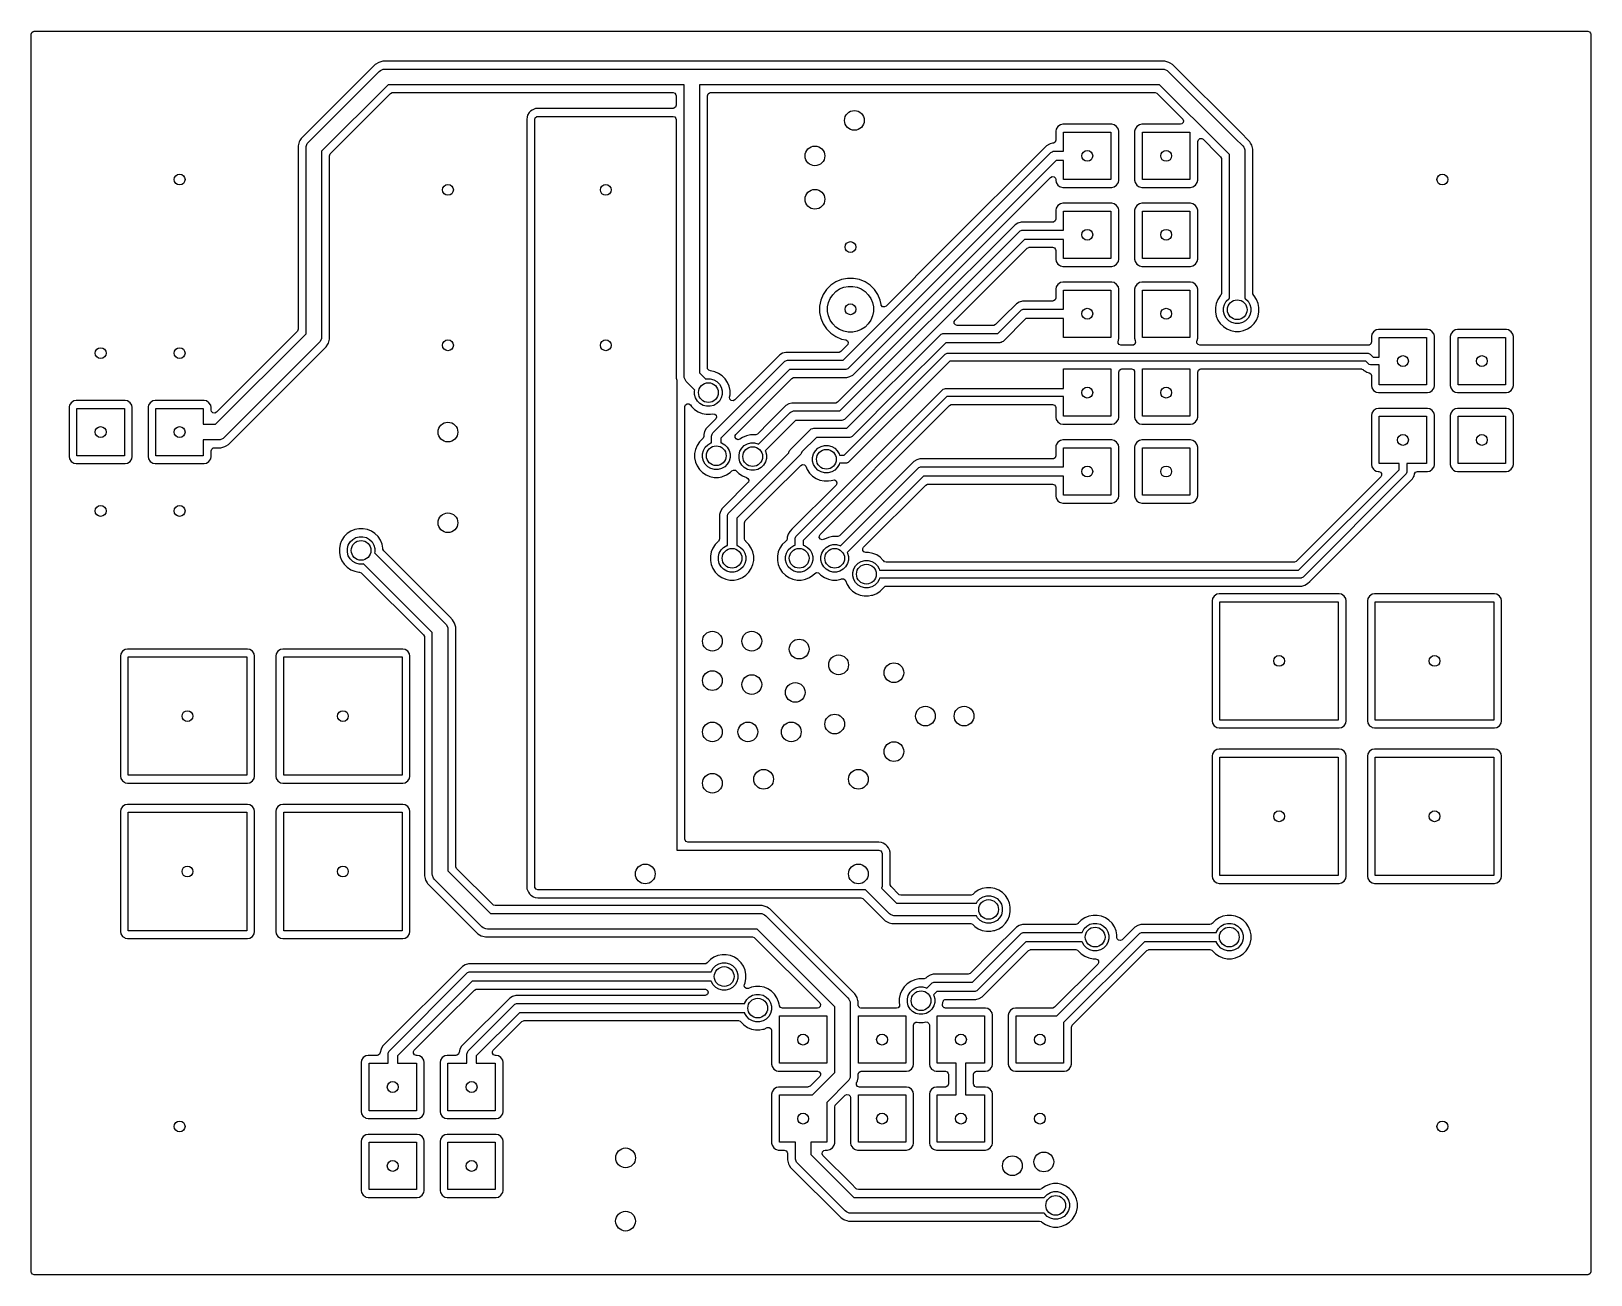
# Model space of a CAD drawing. Extents: x 0.01 to 1.99, y 0.01 to 1.59.
import ezdxf

# ---------------------------------------------------------------- set-up
doc = ezdxf.new("R2010")
doc.units = 0
doc.header["$MEASUREMENT"] = 0
doc.layers.add('BLACK', color=7, linetype='CONTINUOUS')

msp = doc.modelspace()

# ---------------------------------------------------------------- linework, layer by layer
at = {"layer": 'BLACK', "linetype": 'CONTINUOUS'}
for p, q in [((0.012, 1.5841), (0.0127, 1.5864)), ((0.012, 1.111), (0.012, 1.5841)), ((0.0127, 1.5864), (0.0147, 1.5878)), ((0.0147, 1.5878), (0.0159, 1.588)), ((0.0159, 1.588), (1.9841, 1.588)), ((1.9841, 1.588), (1.9864, 1.5873)), ((1.9864, 1.5873), (1.9878, 1.5853)), ((1.9878, 1.5853), (1.988, 1.5841)), ((1.988, 1.5841), (1.988, 0.0159)), ((0.4478, 1.5459), (0.3541, 1.4522)), ((0.4523, 1.5485), (0.4478, 1.5459)), ((0.4574, 1.5499), (0.4523, 1.5485)), ((0.8256, 1.5499), (0.4574, 1.5499)), ((0.8516, 1.5499), (0.8256, 1.5499)), ((1.4483, 1.5499), (0.8516, 1.5499)), ((1.4534, 1.5485), (1.4483, 1.5499)), ((1.455, 1.5476), (1.4534, 1.5485)), ((1.4579, 1.5459), (1.455, 1.5476)), ((1.5427, 1.4611), (1.4579, 1.5459)), ((0.363, 1.447), (0.453, 1.537)), ((0.453, 1.537), (0.4545, 1.5382)), ((0.4545, 1.5382), (0.4581, 1.5397)), ((0.4545, 1.5382), (0.4545, 1.5382)), ((0.4581, 1.5397), (0.46, 1.5398)), ((0.46, 1.5398), (0.8229, 1.5398)), ((0.8229, 1.5398), (0.849, 1.5398)), ((0.849, 1.5398), (1.4457, 1.5398)), ((1.4457, 1.5398), (1.4476, 1.5397)), ((1.4476, 1.5397), (1.4512, 1.5382)), ((1.4512, 1.5382), (1.4512, 1.5382)), ((1.4512, 1.5382), (1.4527, 1.537)), ((1.4527, 1.537), (1.5374, 1.4522)), ((0.4641, 1.5202), (0.3798, 1.4359)), ((0.391, 1.4329), (0.4671, 1.509)), ((0.8229, 1.5202), (0.4641, 1.5202)), ((0.4671, 1.509), (0.4692, 1.5101)), ((0.4692, 1.5101), (0.4698, 1.5101)), ((0.4698, 1.5101), (0.8203, 1.5101)), ((0.8203, 1.5101), (0.8252, 1.5101)), ((0.8391, 1.5202), (0.8229, 1.5202)), ((0.8252, 1.5101), (0.8275, 1.5094)), ((0.8275, 1.5094), (0.8289, 1.5074)), ((0.8289, 1.5074), (0.8291, 1.5062)), ((0.8291, 1.5062), (0.8291, 1.4941)), ((0.8391, 1.151), (0.8391, 1.5202)), ((1.4416, 1.5202), (0.8588, 1.5202)), ((0.8588, 1.5202), (0.8588, 1.1551)), ((0.8688, 1.5062), (0.8696, 1.5085)), ((0.8688, 1.1614), (0.8688, 1.5062)), ((0.8696, 1.5085), (0.8715, 1.5099)), ((0.8715, 1.5099), (0.8727, 1.5101)), ((0.8727, 1.5101), (1.4359, 1.5101)), ((1.4359, 1.5101), (1.4382, 1.5094)), ((1.4382, 1.5094), (1.4386, 1.509)), ((1.4386, 1.509), (1.471, 1.4767)), ((1.5235, 1.4383), (1.4416, 1.5202)), ((0.643, 1.485), (0.641, 1.4816)), ((0.6447, 1.4867), (0.643, 1.485)), ((0.643, 1.485), (0.643, 1.485)), ((0.6467, 1.4881), (0.6447, 1.4867)), ((0.6447, 1.4867), (0.6447, 1.4867)), ((0.6503, 1.4897), (0.6467, 1.4881)), ((0.6467, 1.4881), (0.6467, 1.4881)), ((0.6511, 1.4899), (0.6503, 1.4897)), ((0.6523, 1.4901), (0.6511, 1.4899)), ((0.6539, 1.4902), (0.6523, 1.4901)), ((0.8252, 1.4902), (0.6539, 1.4902)), ((0.8264, 1.4904), (0.8252, 1.4902)), ((0.8284, 1.4918), (0.8264, 1.4904)), ((0.8291, 1.4941), (0.8284, 1.4918)), ((0.6403, 1.4793), (0.6398, 1.4761)), ((0.6398, 1.4761), (0.6398, 1.4761)), ((0.6398, 1.4761), (0.6398, 0.5039)), ((0.641, 1.4816), (0.6403, 1.4793)), ((0.65, 1.4761), (0.6507, 1.4784)), ((0.65, 0.5039), (0.65, 1.4761)), ((0.6507, 1.4784), (0.6527, 1.4798)), ((0.6527, 1.4798), (0.6539, 1.48)), ((0.6539, 1.48), (0.8252, 1.48)), ((0.8252, 1.48), (0.8275, 1.4793)), ((0.8275, 1.4793), (0.8289, 1.4773)), ((0.8289, 1.4773), (0.8291, 1.4761)), ((0.8291, 1.4761), (0.8291, 1.1484)), ((1.3106, 1.4639), (1.31, 1.4611)), ((1.3128, 1.4672), (1.3106, 1.4639)), ((1.3161, 1.4694), (1.3128, 1.4672)), ((1.319, 1.47), (1.3161, 1.4694)), ((1.3161, 1.4694), (1.3161, 1.4694)), ((1.3161, 1.4694), (1.3161, 1.4694)), ((1.381, 1.47), (1.319, 1.47)), ((1.319, 1.47), (1.319, 1.47)), ((1.3839, 1.4694), (1.381, 1.47)), ((1.3872, 1.4672), (1.3839, 1.4694)), ((1.3894, 1.4639), (1.3872, 1.4672)), ((1.39, 1.461), (1.3894, 1.4639)), ((1.4106, 1.4639), (1.41, 1.4611)), ((1.4128, 1.4672), (1.4106, 1.4639)), ((1.4161, 1.4694), (1.4128, 1.4672)), ((1.419, 1.47), (1.4161, 1.4694)), ((1.4161, 1.4694), (1.4161, 1.4694)), ((1.4161, 1.4694), (1.4161, 1.4694)), ((1.4682, 1.47), (1.419, 1.47)), ((1.419, 1.47), (1.419, 1.47)), ((1.47, 1.4704), (1.4682, 1.47)), ((1.4717, 1.4721), (1.47, 1.4704)), ((1.471, 1.4767), (1.472, 1.4745)), ((1.472, 1.4745), (1.4717, 1.4721)), ((0.3515, 1.4477), (0.3501, 1.4426)), ((0.3501, 1.4426), (0.3501, 1.4426)), ((0.3501, 1.4426), (0.3501, 1.2102)), ((0.3524, 1.4493), (0.3515, 1.4477)), ((0.3515, 1.4477), (0.3515, 1.4477)), ((0.3541, 1.4522), (0.3524, 1.4493)), ((0.3541, 1.4522), (0.3541, 1.4522)), ((0.3541, 1.4522), (0.3541, 1.4522)), ((0.3603, 1.4419), (0.3618, 1.4455)), ((0.3618, 1.4455), (0.363, 1.447)), ((0.3618, 1.4455), (0.3618, 1.4455)), ((1.2984, 1.4427), (1.1697, 1.3141)), ((1.302, 1.4448), (1.2984, 1.4427)), ((1.3029, 1.4451), (1.302, 1.4448)), ((1.3061, 1.4459), (1.3029, 1.4451)), ((1.3065, 1.4459), (1.3061, 1.4459)), ((1.307, 1.446), (1.3065, 1.4459)), ((1.3073, 1.4461), (1.307, 1.446)), ((1.3092, 1.4475), (1.3073, 1.4461)), ((1.31, 1.4498), (1.3092, 1.4475)), ((1.31, 1.4611), (1.31, 1.461)), ((1.31, 1.461), (1.31, 1.4498)), ((1.32, 1.4359), (1.32, 1.46)), ((1.32, 1.46), (1.38, 1.46)), ((1.38, 1.46), (1.38, 1.4)), ((1.39, 1.399), (1.39, 1.461)), ((1.41, 1.4611), (1.41, 1.461)), ((1.41, 1.461), (1.41, 1.399)), ((1.42, 1.4), (1.42, 1.46)), ((1.42, 1.46), (1.48, 1.46)), ((1.48, 1.46), (1.48, 1.4)), ((1.49, 1.4482), (1.4908, 1.4505)), ((1.49, 1.399), (1.49, 1.4482)), ((1.4908, 1.4505), (1.4927, 1.4519)), ((1.4927, 1.4519), (1.4951, 1.4519)), ((1.4951, 1.4519), (1.4967, 1.451)), ((1.4967, 1.451), (1.5146, 1.433)), ((1.5374, 1.4522), (1.547, 1.4427)), ((1.5559, 1.4479), (1.5427, 1.4611)), ((1.547, 1.4427), (1.5482, 1.4412)), ((1.557, 1.4459), (1.5559, 1.4479)), ((1.5585, 1.4434), (1.557, 1.4459)), ((1.5599, 1.4383), (1.5585, 1.4434)), ((0.3602, 1.44), (0.3603, 1.4419)), ((0.3602, 1.4026), (0.3602, 1.44)), ((0.3798, 1.4359), (0.3798, 1.4026)), ((0.3899, 1.4302), (0.3906, 1.4324)), ((0.3899, 1.4052), (0.3899, 1.4302)), ((0.3906, 1.4324), (0.391, 1.4329)), ((1.0407, 1.1709), (1.304, 1.4342)), ((1.3106, 1.4241), (1.0474, 1.1608)), ((1.304, 1.4342), (1.3049, 1.4349)), ((1.3049, 1.4349), (1.3058, 1.4353)), ((1.3058, 1.4353), (1.307, 1.4358)), ((1.307, 1.4358), (1.3082, 1.4359)), ((1.3082, 1.4359), (1.32, 1.4359)), ((1.32, 1.4241), (1.3106, 1.4241)), ((1.32, 1.4), (1.32, 1.4241)), ((1.5146, 1.433), (1.5146, 1.433)), ((1.5146, 1.433), (1.519, 1.4286)), ((1.519, 1.4286), (1.5201, 1.4265)), ((1.5201, 1.4265), (1.5201, 1.4259)), ((1.5201, 1.4259), (1.5201, 1.2557)), ((1.5302, 1.4316), (1.5235, 1.4383)), ((1.5302, 1.2494), (1.5302, 1.4316)), ((1.5482, 1.4412), (1.5487, 1.44)), ((1.5487, 1.44), (1.5497, 1.4376)), ((1.5497, 1.4376), (1.5498, 1.4357)), ((1.5498, 1.4357), (1.5498, 1.2494)), ((1.5599, 1.2557), (1.5599, 1.4383)), ((1.5599, 1.4383), (1.5599, 1.4383)), ((0.3899, 1.1977), (0.3899, 1.4052)), ((1.3033, 1.4026), (1.3055, 1.4037)), ((1.3055, 1.4037), (1.3079, 1.4033)), ((1.3079, 1.4033), (1.3096, 1.4016)), ((0.3602, 1.2044), (0.3602, 1.4026)), ((0.3798, 1.4026), (0.3798, 1.2003)), ((1.053, 1.1523), (1.3033, 1.4026)), ((1.3096, 1.4016), (1.31, 1.3999)), ((1.31, 1.3999), (1.31, 1.399)), ((1.31, 1.399), (1.31, 1.399)), ((1.31, 1.399), (1.3106, 1.3961)), ((1.3106, 1.3961), (1.3106, 1.3961)), ((1.3106, 1.3961), (1.3128, 1.3928)), ((1.3128, 1.3928), (1.3128, 1.3928)), ((1.3128, 1.3928), (1.315, 1.3913)), ((1.315, 1.3913), (1.3161, 1.3906)), ((1.3161, 1.3906), (1.319, 1.39)), ((1.319, 1.39), (1.381, 1.39)), ((1.38, 1.4), (1.32, 1.4)), ((1.381, 1.39), (1.3839, 1.3906)), ((1.381, 1.39), (1.381, 1.39)), ((1.3839, 1.3906), (1.3872, 1.3928)), ((1.3839, 1.3906), (1.3839, 1.3906)), ((1.3872, 1.3928), (1.3894, 1.3961)), ((1.3872, 1.3928), (1.3872, 1.3928)), ((1.3872, 1.3928), (1.3872, 1.3928)), ((1.3894, 1.3961), (1.39, 1.399)), ((1.41, 1.399), (1.41, 1.399)), ((1.41, 1.399), (1.4106, 1.3961)), ((1.4106, 1.3961), (1.4106, 1.3961)), ((1.4106, 1.3961), (1.4128, 1.3928)), ((1.4128, 1.3928), (1.4128, 1.3928)), ((1.4128, 1.3928), (1.415, 1.3913)), ((1.415, 1.3913), (1.4161, 1.3906)), ((1.4161, 1.3906), (1.419, 1.39)), ((1.419, 1.39), (1.481, 1.39)), ((1.48, 1.4), (1.42, 1.4)), ((1.481, 1.39), (1.4839, 1.3906)), ((1.481, 1.39), (1.481, 1.39)), ((1.4839, 1.3906), (1.4872, 1.3928)), ((1.4839, 1.3906), (1.4839, 1.3906)), ((1.4872, 1.3928), (1.4894, 1.3961)), ((1.4872, 1.3928), (1.4872, 1.3928)), ((1.4872, 1.3928), (1.4872, 1.3928)), ((1.4894, 1.3961), (1.49, 1.399)), ((1.3106, 1.3639), (1.31, 1.361)), ((1.3128, 1.3672), (1.3106, 1.3639)), ((1.3161, 1.3694), (1.3128, 1.3672)), ((1.319, 1.37), (1.3161, 1.3694)), ((1.3161, 1.3694), (1.3161, 1.3694)), ((1.3161, 1.3694), (1.3161, 1.3694)), ((1.381, 1.37), (1.319, 1.37)), ((1.319, 1.37), (1.319, 1.37)), ((1.3839, 1.3694), (1.381, 1.37)), ((1.3872, 1.3672), (1.3839, 1.3694)), ((1.3894, 1.3639), (1.3872, 1.3672)), ((1.39, 1.361), (1.3894, 1.3639)), ((1.4106, 1.3639), (1.41, 1.361)), ((1.4128, 1.3672), (1.4106, 1.3639)), ((1.4161, 1.3694), (1.4128, 1.3672)), ((1.419, 1.37), (1.4161, 1.3694)), ((1.4161, 1.3694), (1.4161, 1.3694)), ((1.4161, 1.3694), (1.4161, 1.3694)), ((1.481, 1.37), (1.419, 1.37)), ((1.419, 1.37), (1.419, 1.37)), ((1.4839, 1.3694), (1.481, 1.37)), ((1.4872, 1.3672), (1.4839, 1.3694)), ((1.4894, 1.3639), (1.4872, 1.3672)), ((1.49, 1.361), (1.4894, 1.3639)), ((1.2621, 1.3448), (1.2585, 1.3427)), ((1.2662, 1.3459), (1.2621, 1.3448)), ((1.2621, 1.3448), (1.2621, 1.3448)), ((1.2621, 1.3448), (1.2621, 1.3448)), ((1.2704, 1.3459), (1.2662, 1.3459)), ((1.3061, 1.3459), (1.2704, 1.3459)), ((1.3073, 1.3461), (1.3061, 1.3459)), ((1.3092, 1.3475), (1.3073, 1.3461)), ((1.31, 1.3498), (1.3092, 1.3475)), ((1.31, 1.361), (1.31, 1.361)), ((1.31, 1.361), (1.31, 1.3498)), ((1.32, 1.3359), (1.32, 1.36)), ((1.32, 1.36), (1.38, 1.36)), ((1.38, 1.36), (1.38, 1.3)), ((1.39, 1.299), (1.39, 1.361)), ((1.41, 1.361), (1.41, 1.361)), ((1.41, 1.361), (1.41, 1.299)), ((1.42, 1.3), (1.42, 1.36)), ((1.42, 1.36), (1.48, 1.36)), ((1.48, 1.36), (1.48, 1.3)), ((1.49, 1.299), (1.49, 1.361)), ((1.0366, 1.1067), (1.2641, 1.3342)), ((1.2707, 1.3241), (1.0432, 1.0966)), ((1.2585, 1.3427), (1.1427, 1.227)), ((1.2585, 1.3427), (1.2585, 1.3427)), ((1.2585, 1.3427), (1.2585, 1.3427)), ((1.2641, 1.3342), (1.265, 1.3349)), ((1.265, 1.3349), (1.2662, 1.3354)), ((1.2662, 1.3354), (1.2671, 1.3358)), ((1.2671, 1.3358), (1.2683, 1.3359)), ((1.2683, 1.3359), (1.3082, 1.3359)), ((1.3082, 1.3241), (1.2707, 1.3241)), ((1.3082, 1.3359), (1.32, 1.3359)), ((1.32, 1.3241), (1.3082, 1.3241)), ((1.32, 1.3), (1.32, 1.3241)), ((1.1697, 1.3141), (1.0953, 1.2396)), ((1.1825, 1.2217), (1.2737, 1.3129)), ((1.2737, 1.3129), (1.2759, 1.314)), ((1.2759, 1.314), (1.2765, 1.3141)), ((1.2765, 1.3141), (1.3061, 1.3141)), ((1.3061, 1.3141), (1.3084, 1.3133)), ((1.3084, 1.3133), (1.3098, 1.3114)), ((1.3098, 1.3114), (1.31, 1.3102)), ((1.31, 1.3102), (1.31, 1.299)), ((1.31, 1.299), (1.3106, 1.2961)), ((1.3106, 1.2961), (1.3106, 1.2961)), ((1.3106, 1.2961), (1.3128, 1.2928)), ((1.3128, 1.2928), (1.3128, 1.2928)), ((1.3128, 1.2928), (1.315, 1.2913)), ((1.315, 1.2913), (1.3161, 1.2906)), ((1.3161, 1.2906), (1.319, 1.29)), ((1.319, 1.29), (1.381, 1.29)), ((1.38, 1.3), (1.32, 1.3)), ((1.381, 1.29), (1.3839, 1.2906)), ((1.381, 1.29), (1.381, 1.29)), ((1.3839, 1.2906), (1.3872, 1.2928)), ((1.3839, 1.2906), (1.3839, 1.2906)), ((1.3872, 1.2928), (1.3894, 1.2961)), ((1.3872, 1.2928), (1.3872, 1.2928)), ((1.3872, 1.2928), (1.3872, 1.2928)), ((1.3894, 1.2961), (1.39, 1.299)), ((1.41, 1.299), (1.41, 1.299)), ((1.41, 1.299), (1.4106, 1.2961)), ((1.4106, 1.2961), (1.4106, 1.2961)), ((1.4106, 1.2961), (1.4128, 1.2928)), ((1.4128, 1.2928), (1.4128, 1.2928)), ((1.4128, 1.2928), (1.415, 1.2913)), ((1.415, 1.2913), (1.4161, 1.2906)), ((1.4161, 1.2906), (1.419, 1.29)), ((1.419, 1.29), (1.481, 1.29)), ((1.48, 1.3), (1.42, 1.3)), ((1.481, 1.29), (1.4839, 1.2906)), ((1.481, 1.29), (1.481, 1.29)), ((1.4839, 1.2906), (1.4872, 1.2928)), ((1.4839, 1.2906), (1.4839, 1.2906)), ((1.4872, 1.2928), (1.4894, 1.2961)), ((1.4872, 1.2928), (1.4872, 1.2928)), ((1.4872, 1.2928), (1.4872, 1.2928)), ((1.4894, 1.2961), (1.49, 1.299)), ((1.025, 1.266), (1.0196, 1.2606)), ((1.0314, 1.2703), (1.025, 1.266)), ((1.0386, 1.2733), (1.0314, 1.2703)), ((1.0314, 1.2703), (1.0314, 1.2703)), ((1.0461, 1.2748), (1.0386, 1.2733)), ((1.0386, 1.2733), (1.0386, 1.2733)), ((1.0539, 1.2748), (1.0461, 1.2748)), ((1.0614, 1.2733), (1.0539, 1.2748)), ((1.0686, 1.2703), (1.0614, 1.2733)), ((1.075, 1.266), (1.0686, 1.2703)), ((1.0804, 1.2606), (1.075, 1.266)), ((1.3128, 1.2672), (1.3106, 1.2639)), ((1.3161, 1.2694), (1.3128, 1.2672)), ((1.319, 1.27), (1.3161, 1.2694)), ((1.3161, 1.2694), (1.3161, 1.2694)), ((1.3161, 1.2694), (1.3161, 1.2694)), ((1.381, 1.27), (1.319, 1.27)), ((1.319, 1.27), (1.319, 1.27)), ((1.3839, 1.2694), (1.381, 1.27)), ((1.3872, 1.2672), (1.3839, 1.2694)), ((1.3894, 1.2639), (1.3872, 1.2672)), ((1.4128, 1.2672), (1.4106, 1.2639)), ((1.4161, 1.2694), (1.4128, 1.2672)), ((1.419, 1.27), (1.4161, 1.2694)), ((1.4161, 1.2694), (1.4161, 1.2694)), ((1.4161, 1.2694), (1.4161, 1.2694)), ((1.481, 1.27), (1.419, 1.27)), ((1.419, 1.27), (1.419, 1.27)), ((1.4839, 1.2694), (1.481, 1.27)), ((1.4872, 1.2672), (1.4839, 1.2694)), ((1.4894, 1.2639), (1.4872, 1.2672)), ((1.0123, 1.247), (1.0108, 1.2395)), ((1.0153, 1.2542), (1.0123, 1.247)), ((1.0123, 1.247), (1.0123, 1.247)), ((1.0196, 1.2606), (1.0153, 1.2542)), ((1.0153, 1.2542), (1.0153, 1.2542)), ((1.0221, 1.2441), (1.0243, 1.2493)), ((1.0243, 1.2493), (1.0275, 1.2541)), ((1.0275, 1.2541), (1.0315, 1.2581)), ((1.0315, 1.2581), (1.0363, 1.2613)), ((1.0363, 1.2613), (1.0415, 1.2635)), ((1.0415, 1.2635), (1.0471, 1.2646)), ((1.0471, 1.2646), (1.0529, 1.2646)), ((1.0529, 1.2646), (1.0585, 1.2635)), ((1.0585, 1.2635), (1.0637, 1.2613)), ((1.0637, 1.2613), (1.0685, 1.2581)), ((1.0685, 1.2581), (1.0725, 1.2541)), ((1.0725, 1.2541), (1.0757, 1.2493)), ((1.0757, 1.2493), (1.0779, 1.2441)), ((1.0847, 1.2542), (1.0804, 1.2606)), ((1.0877, 1.247), (1.0847, 1.2542)), ((1.0887, 1.2416), (1.0877, 1.247)), ((1.2679, 1.2459), (1.2639, 1.2448)), ((1.2721, 1.2459), (1.2679, 1.2459)), ((1.3061, 1.2459), (1.2721, 1.2459)), ((1.3073, 1.2461), (1.3061, 1.2459)), ((1.3092, 1.2475), (1.3073, 1.2461)), ((1.31, 1.2498), (1.3092, 1.2475)), ((1.3106, 1.2639), (1.31, 1.261)), ((1.31, 1.261), (1.31, 1.261)), ((1.31, 1.261), (1.31, 1.2498)), ((1.32, 1.2359), (1.32, 1.26)), ((1.32, 1.26), (1.38, 1.26)), ((1.38, 1.26), (1.38, 1.2)), ((1.39, 1.261), (1.3894, 1.2639)), ((1.39, 1.199), (1.39, 1.261)), ((1.4106, 1.2639), (1.41, 1.261)), ((1.41, 1.261), (1.41, 1.261)), ((1.41, 1.261), (1.41, 1.199)), ((1.42, 1.2), (1.42, 1.26)), ((1.42, 1.26), (1.48, 1.26)), ((1.48, 1.26), (1.48, 1.2)), ((1.49, 1.261), (1.4894, 1.2639)), ((1.49, 1.199), (1.49, 1.261)), ((1.5156, 1.248), (1.5135, 1.243)), ((1.5186, 1.2525), (1.5156, 1.248)), ((1.5156, 1.248), (1.5156, 1.248)), ((1.519, 1.2529), (1.5186, 1.2525)), ((1.5194, 1.2534), (1.519, 1.2529)), ((1.5201, 1.2557), (1.5194, 1.2534)), ((1.5238, 1.2417), (1.5261, 1.2457)), ((1.5261, 1.2457), (1.5293, 1.2489)), ((1.5293, 1.2489), (1.5302, 1.2494)), ((1.5498, 1.2494), (1.5507, 1.2489)), ((1.5507, 1.2489), (1.5539, 1.2457)), ((1.5539, 1.2457), (1.5562, 1.2417)), ((1.5599, 1.2551), (1.5599, 1.2557)), ((1.561, 1.2529), (1.5599, 1.2551)), ((1.5614, 1.2525), (1.561, 1.2529)), ((1.5644, 1.248), (1.5614, 1.2525)), ((1.5665, 1.243), (1.5644, 1.248)), ((1.0108, 1.2395), (1.0108, 1.2317)), ((1.0108, 1.2317), (1.0123, 1.2242)), ((1.021, 1.2385), (1.0221, 1.2441)), ((1.021, 1.2327), (1.021, 1.2385)), ((1.0221, 1.2271), (1.021, 1.2327)), ((1.0243, 1.2219), (1.0221, 1.2271)), ((1.1427, 1.227), (1.0336, 1.1178)), ((1.0779, 1.2271), (1.0757, 1.2219)), ((1.0779, 1.2441), (1.079, 1.2385)), ((1.079, 1.2327), (1.0779, 1.2271)), ((1.079, 1.2385), (1.079, 1.2327)), ((1.0891, 1.2406), (1.0887, 1.2416)), ((1.0908, 1.2389), (1.0891, 1.2406)), ((1.0932, 1.2386), (1.0908, 1.2389)), ((1.0953, 1.2396), (1.0932, 1.2386)), ((1.2445, 1.227), (1.2336, 1.2162)), ((1.2366, 1.205), (1.2658, 1.2342)), ((1.2602, 1.2427), (1.2445, 1.227)), ((1.2639, 1.2448), (1.2602, 1.2427)), ((1.2658, 1.2342), (1.2667, 1.2349)), ((1.2667, 1.2349), (1.268, 1.2354)), ((1.268, 1.2354), (1.2688, 1.2358)), ((1.2688, 1.2358), (1.27, 1.2359)), ((1.27, 1.2359), (1.3082, 1.2359)), ((1.3082, 1.2359), (1.32, 1.2359)), ((1.5135, 1.243), (1.5125, 1.2377)), ((1.5125, 1.2377), (1.5125, 1.2323)), ((1.5125, 1.2323), (1.5135, 1.227)), ((1.5135, 1.243), (1.5135, 1.243)), ((1.5135, 1.227), (1.5135, 1.227)), ((1.5135, 1.227), (1.5156, 1.222)), ((1.5226, 1.2373), (1.5238, 1.2417)), ((1.5226, 1.2327), (1.5226, 1.2373)), ((1.5238, 1.2283), (1.5226, 1.2327)), ((1.5261, 1.2243), (1.5238, 1.2283)), ((1.5562, 1.2283), (1.5539, 1.2243)), ((1.5562, 1.2417), (1.5574, 1.2373)), ((1.5574, 1.2327), (1.5562, 1.2283)), ((1.5574, 1.2373), (1.5574, 1.2327)), ((1.5644, 1.222), (1.5665, 1.227)), ((1.5675, 1.2377), (1.5665, 1.243)), ((1.5665, 1.227), (1.5675, 1.2323)), ((1.5665, 1.227), (1.5665, 1.227)), ((1.5675, 1.2323), (1.5675, 1.2377)), ((0.349, 1.2074), (0.2467, 1.1051)), ((0.3494, 1.2079), (0.349, 1.2074)), ((0.3501, 1.2102), (0.3494, 1.2079)), ((1.0123, 1.2242), (1.0123, 1.2242)), ((1.0123, 1.2242), (1.0153, 1.217)), ((1.0153, 1.217), (1.0153, 1.217)), ((1.0153, 1.217), (1.0196, 1.2106)), ((1.0196, 1.2106), (1.025, 1.2052)), ((1.0275, 1.2171), (1.0243, 1.2219)), ((1.0315, 1.2131), (1.0275, 1.2171)), ((1.0363, 1.2099), (1.0315, 1.2131)), ((1.0415, 1.2077), (1.0363, 1.2099)), ((1.0471, 1.2066), (1.0415, 1.2077)), ((1.0529, 1.2066), (1.0471, 1.2066)), ((1.0585, 1.2077), (1.0529, 1.2066)), ((1.0637, 1.2099), (1.0585, 1.2077)), ((1.0685, 1.2131), (1.0637, 1.2099)), ((1.0725, 1.2171), (1.0685, 1.2131)), ((1.0757, 1.2219), (1.0725, 1.2171)), ((1.1815, 1.2201), (1.1825, 1.2217)), ((1.1815, 1.2177), (1.1815, 1.2201)), ((1.1829, 1.2158), (1.1815, 1.2177)), ((1.1852, 1.215), (1.1829, 1.2158)), ((1.2309, 1.215), (1.1852, 1.215)), ((1.2315, 1.2151), (1.2309, 1.215)), ((1.2336, 1.2162), (1.2315, 1.2151)), ((1.2724, 1.2241), (1.2433, 1.1949)), ((1.3082, 1.2241), (1.2724, 1.2241)), ((1.32, 1.2241), (1.3082, 1.2241)), ((1.32, 1.2), (1.32, 1.2241)), ((1.5156, 1.222), (1.5156, 1.222)), ((1.5156, 1.222), (1.5186, 1.2175)), ((1.5186, 1.2175), (1.5225, 1.2136)), ((1.5225, 1.2136), (1.527, 1.2106)), ((1.5293, 1.2211), (1.5261, 1.2243)), ((1.527, 1.2106), (1.532, 1.2085)), ((1.5333, 1.2188), (1.5293, 1.2211)), ((1.532, 1.2085), (1.5373, 1.2075)), ((1.5377, 1.2176), (1.5333, 1.2188)), ((1.5373, 1.2075), (1.5373, 1.2075)), ((1.5373, 1.2075), (1.5427, 1.2075)), ((1.5423, 1.2176), (1.5377, 1.2176)), ((1.5467, 1.2188), (1.5423, 1.2176)), ((1.5427, 1.2075), (1.5463, 1.2082)), ((1.5463, 1.2082), (1.548, 1.2085)), ((1.5507, 1.2211), (1.5467, 1.2188)), ((1.548, 1.2085), (1.553, 1.2106)), ((1.548, 1.2085), (1.548, 1.2085)), ((1.5539, 1.2243), (1.5507, 1.2211)), ((1.553, 1.2106), (1.5575, 1.2136)), ((1.553, 1.2106), (1.553, 1.2106)), ((1.5575, 1.2136), (1.5614, 1.2175)), ((1.5614, 1.2175), (1.5644, 1.222)), ((1.5644, 1.222), (1.5644, 1.222)), ((1.7128, 1.2072), (1.7106, 1.2039)), ((1.7161, 1.2094), (1.7128, 1.2072)), ((1.719, 1.21), (1.7161, 1.2094)), ((1.7161, 1.2094), (1.7161, 1.2094)), ((1.7161, 1.2094), (1.7161, 1.2094)), ((1.781, 1.21), (1.719, 1.21)), ((1.719, 1.21), (1.719, 1.21)), ((1.7839, 1.2094), (1.781, 1.21)), ((1.7872, 1.2072), (1.7839, 1.2094)), ((1.7894, 1.2039), (1.7872, 1.2072)), ((1.8128, 1.2072), (1.8106, 1.2039)), ((1.8161, 1.2094), (1.8128, 1.2072)), ((1.819, 1.21), (1.8161, 1.2094)), ((1.8161, 1.2094), (1.8161, 1.2094)), ((1.8161, 1.2094), (1.8161, 1.2094)), ((1.881, 1.21), (1.819, 1.21)), ((1.819, 1.21), (1.819, 1.21)), ((1.8839, 1.2094), (1.881, 1.21)), ((1.8872, 1.2072), (1.8839, 1.2094)), ((1.8894, 1.2039), (1.8872, 1.2072)), ((0.2456, 1.0898), (0.3602, 1.2044)), ((0.377, 1.1934), (0.2566, 1.073)), ((0.2619, 1.0641), (0.3859, 1.1881)), ((0.3782, 1.1948), (0.377, 1.1934)), ((0.3797, 1.1984), (0.3782, 1.1948)), ((0.3798, 1.2003), (0.3797, 1.1984)), ((0.3797, 1.1984), (0.3797, 1.1984)), ((0.3859, 1.1881), (0.3878, 1.1914)), ((0.3878, 1.1914), (0.3885, 1.1926)), ((0.3885, 1.1926), (0.3899, 1.1977)), ((1.025, 1.2052), (1.0314, 1.2009)), ((1.0314, 1.2009), (1.0386, 1.1979)), ((1.046, 1.1903), (1.0377, 1.1821)), ((1.0386, 1.1979), (1.044, 1.1969)), ((1.044, 1.1969), (1.0461, 1.1957)), ((1.0456, 1.0848), (1.164, 1.2033)), ((1.0466, 1.1911), (1.046, 1.1903)), ((1.0461, 1.1957), (1.0471, 1.1935)), ((1.0471, 1.1935), (1.0466, 1.1911)), ((1.1707, 1.1932), (1.1129, 1.1355)), ((1.164, 1.2033), (1.1649, 1.204)), ((1.1649, 1.204), (1.1662, 1.2045)), ((1.1662, 1.2045), (1.1671, 1.2049)), ((1.1671, 1.2049), (1.1682, 1.205)), ((1.1682, 1.205), (1.2366, 1.205)), ((1.2391, 1.1932), (1.1707, 1.1932)), ((1.2402, 1.1933), (1.2391, 1.1932)), ((1.2411, 1.1937), (1.2402, 1.1933)), ((1.2424, 1.1942), (1.2411, 1.1937)), ((1.2433, 1.1949), (1.2424, 1.1942)), ((1.38, 1.2), (1.32, 1.2)), ((1.389, 1.1951), (1.3894, 1.1961)), ((1.389, 1.1927), (1.389, 1.1951)), ((1.3904, 1.1908), (1.389, 1.1927)), ((1.3894, 1.1961), (1.39, 1.199)), ((1.3894, 1.1961), (1.3894, 1.1961)), ((1.3927, 1.19), (1.3904, 1.1908)), ((1.4073, 1.19), (1.3927, 1.19)), ((1.4084, 1.1902), (1.4073, 1.19)), ((1.4104, 1.1915), (1.4084, 1.1902)), ((1.41, 1.199), (1.41, 1.199)), ((1.41, 1.199), (1.4106, 1.1961)), ((1.4112, 1.1938), (1.4104, 1.1915)), ((1.4106, 1.1961), (1.4106, 1.1961)), ((1.4106, 1.1961), (1.4106, 1.1961)), ((1.4106, 1.1961), (1.4106, 1.1961)), ((1.4106, 1.1961), (1.4107, 1.1957)), ((1.4107, 1.1957), (1.4107, 1.1957)), ((1.4107, 1.1957), (1.4112, 1.1938)), ((1.48, 1.2), (1.42, 1.2)), ((1.489, 1.1951), (1.4894, 1.1961)), ((1.489, 1.1927), (1.489, 1.1951)), ((1.4904, 1.1908), (1.489, 1.1927)), ((1.4894, 1.1961), (1.49, 1.199)), ((1.4894, 1.1961), (1.4894, 1.1961)), ((1.4927, 1.19), (1.4904, 1.1908)), ((1.7022, 1.19), (1.4927, 1.19)), ((1.703, 1.19), (1.7022, 1.19)), ((1.7061, 1.19), (1.703, 1.19)), ((1.703, 1.19), (1.703, 1.19)), ((1.7073, 1.1902), (1.7061, 1.19)), ((1.7078, 1.1906), (1.7073, 1.1902)), ((1.7084, 1.1908), (1.7078, 1.1906)), ((1.7087, 1.1913), (1.7084, 1.1908)), ((1.7092, 1.1916), (1.7087, 1.1913)), ((1.7094, 1.1922), (1.7092, 1.1916)), ((1.7098, 1.1927), (1.7094, 1.1922)), ((1.71, 1.1939), (1.7098, 1.1933)), ((1.7098, 1.1933), (1.7098, 1.1927)), ((1.7106, 1.2039), (1.71, 1.201)), ((1.71, 1.201), (1.71, 1.201)), ((1.71, 1.201), (1.71, 1.1939)), ((1.72, 1.175), (1.72, 1.2)), ((1.72, 1.2), (1.78, 1.2)), ((1.78, 1.2), (1.78, 1.14)), ((1.79, 1.201), (1.7894, 1.2039)), ((1.79, 1.139), (1.79, 1.201)), ((1.8106, 1.2039), (1.81, 1.201)), ((1.81, 1.201), (1.81, 1.201)), ((1.81, 1.201), (1.81, 1.139)), ((1.82, 1.14), (1.82, 1.2)), ((1.82, 1.2), (1.88, 1.2)), ((1.88, 1.2), (1.88, 1.14)), ((1.89, 1.201), (1.8894, 1.2039)), ((1.89, 1.139), (1.89, 1.201)), ((0.8758, 1.0789), (0.9661, 1.1692)), ((0.9605, 1.1777), (0.9318, 1.1491)), ((0.9641, 1.1798), (0.9605, 1.1777)), ((0.9605, 1.1777), (0.9605, 1.1777)), ((0.9605, 1.1777), (0.9605, 1.1777)), ((0.9682, 1.1809), (0.9641, 1.1798)), ((0.9641, 1.1798), (0.9641, 1.1798)), ((0.9641, 1.1798), (0.9641, 1.1798)), ((0.9661, 1.1692), (0.967, 1.1699)), ((0.967, 1.1699), (0.9682, 1.1704)), ((0.9723, 1.1809), (0.9682, 1.1809)), ((0.9682, 1.1704), (0.9691, 1.1708)), ((0.9691, 1.1708), (0.9703, 1.1709)), ((0.9703, 1.1709), (1.0407, 1.1709)), ((1.035, 1.1809), (0.9723, 1.1809)), ((1.0356, 1.181), (1.035, 1.1809)), ((1.0377, 1.1821), (1.0356, 1.181)), ((1.0421, 1.0505), (1.1701, 1.1785)), ((1.1757, 1.17), (1.0477, 1.042)), ((1.1701, 1.1785), (1.1709, 1.1792)), ((1.1709, 1.1792), (1.1727, 1.1799)), ((1.1727, 1.1799), (1.1737, 1.18)), ((1.1727, 1.1799), (1.1727, 1.1799)), ((1.1737, 1.18), (1.705, 1.18)), ((1.7029, 1.17), (1.1757, 1.17)), ((1.7065, 1.1665), (1.7029, 1.17)), ((1.705, 1.18), (1.706, 1.1799)), ((1.706, 1.1799), (1.706, 1.1799)), ((1.706, 1.1799), (1.7067, 1.1796)), ((1.7072, 1.1658), (1.7065, 1.1665)), ((1.7067, 1.1796), (1.7078, 1.1792)), ((1.7078, 1.1792), (1.7078, 1.1792)), ((1.7078, 1.1792), (1.7085, 1.1785)), ((1.7085, 1.1785), (1.7121, 1.175)), ((1.7121, 1.175), (1.72, 1.175)), ((0.8291, 1.1484), (0.8299, 1.1456)), ((0.8393, 1.1491), (0.8391, 1.151)), ((0.8408, 1.1456), (0.8393, 1.1491)), ((0.8588, 1.1551), (0.8668, 1.1471)), ((0.8668, 1.1471), (0.8677, 1.1474)), ((0.8677, 1.1474), (0.8723, 1.1474)), ((0.869, 1.1602), (0.8688, 1.1614)), ((0.8704, 1.1583), (0.869, 1.1602)), ((0.8725, 1.1576), (0.8704, 1.1583)), ((0.8723, 1.1474), (0.8767, 1.1462)), ((0.8725, 1.1575), (0.8725, 1.1576)), ((0.8727, 1.1575), (0.8725, 1.1575)), ((0.878, 1.1565), (0.8727, 1.1575)), ((0.8727, 1.1575), (0.8727, 1.1575)), ((0.8767, 1.1462), (0.8807, 1.1439)), ((0.883, 1.1544), (0.878, 1.1565)), ((0.8875, 1.1514), (0.883, 1.1544)), ((0.9727, 1.1591), (0.8859, 1.0723)), ((0.8914, 1.1475), (0.8875, 1.1514)), ((0.8944, 1.143), (0.8914, 1.1475)), ((0.9318, 1.1491), (0.9035, 1.1208)), ((0.9048, 1.077), (0.9757, 1.1479)), ((1.0432, 1.1591), (0.9727, 1.1591)), ((0.9757, 1.1479), (0.9779, 1.149)), ((0.9779, 1.149), (0.9785, 1.1491)), ((0.9785, 1.1491), (1.0453, 1.1491)), ((1.0443, 1.1592), (1.0432, 1.1591)), ((1.0452, 1.1596), (1.0443, 1.1592)), ((1.0465, 1.1601), (1.0452, 1.1596)), ((1.0453, 1.1491), (1.0493, 1.1502)), ((1.0453, 1.1491), (1.0453, 1.1491)), ((1.0474, 1.1608), (1.0465, 1.1601)), ((1.0493, 1.1502), (1.053, 1.1523)), ((1.0493, 1.1502), (1.0493, 1.1502)), ((1.053, 1.1523), (1.053, 1.1523)), ((1.053, 1.1523), (1.053, 1.1523)), ((1.053, 1.1523), (1.053, 1.1523)), ((1.32, 1.135), (1.32, 1.16)), ((1.32, 1.16), (1.38, 1.16)), ((1.38, 1.16), (1.38, 1.1)), ((1.39, 1.1561), (1.3908, 1.1584)), ((1.39, 1.099), (1.39, 1.1561)), ((1.3908, 1.1584), (1.3927, 1.1598)), ((1.3927, 1.1598), (1.3939, 1.16)), ((1.3939, 1.16), (1.4061, 1.16)), ((1.4061, 1.16), (1.4084, 1.1592)), ((1.4084, 1.1592), (1.4098, 1.1573)), ((1.4098, 1.1573), (1.41, 1.1561)), ((1.41, 1.1561), (1.41, 1.099)), ((1.42, 1.1), (1.42, 1.16)), ((1.42, 1.16), (1.48, 1.16)), ((1.48, 1.16), (1.48, 1.1)), ((1.49, 1.1561), (1.4908, 1.1584)), ((1.49, 1.099), (1.49, 1.1561)), ((1.4908, 1.1584), (1.4927, 1.1598)), ((1.4927, 1.1598), (1.4939, 1.16)), ((1.4939, 1.16), (1.6972, 1.16)), ((1.6972, 1.16), (1.6972, 1.16)), ((1.6972, 1.16), (1.6973, 1.16)), ((1.6973, 1.16), (1.6977, 1.1598)), ((1.6977, 1.1598), (1.6995, 1.1592)), ((1.6995, 1.1592), (1.6996, 1.1591)), ((1.6996, 1.1591), (1.6998, 1.159)), ((1.6998, 1.159), (1.7008, 1.158)), ((1.7008, 1.158), (1.7016, 1.1575)), ((1.7016, 1.1575), (1.7018, 1.1574)), ((1.7018, 1.1574), (1.7018, 1.1574)), ((1.7018, 1.1574), (1.7042, 1.156)), ((1.7042, 1.156), (1.7071, 1.1552)), ((1.7071, 1.1552), (1.7091, 1.1539)), ((1.709, 1.1651), (1.7072, 1.1658)), ((1.71, 1.165), (1.709, 1.1651)), ((1.709, 1.1651), (1.709, 1.1651)), ((1.7091, 1.1539), (1.71, 1.1517)), ((1.72, 1.165), (1.71, 1.165)), ((1.71, 1.1517), (1.71, 1.1515)), ((1.71, 1.1515), (1.71, 1.139)), ((1.72, 1.14), (1.72, 1.165)), ((0.8299, 1.1456), (0.83, 1.1446)), ((0.83, 1.1446), (0.83, 0.58)), ((0.842, 1.1441), (0.8408, 1.1456)), ((0.8408, 1.1456), (0.8408, 1.1456)), ((0.8529, 1.1332), (0.842, 1.1441)), ((0.8526, 1.1323), (0.8529, 1.1332)), ((0.8526, 1.1277), (0.8526, 1.1323)), ((0.8538, 1.1233), (0.8526, 1.1277)), ((0.8807, 1.1439), (0.8839, 1.1407)), ((0.8839, 1.1407), (0.8862, 1.1367)), ((0.8862, 1.1367), (0.8874, 1.1323)), ((0.8874, 1.1277), (0.8862, 1.1233)), ((0.8874, 1.1323), (0.8874, 1.1277)), ((0.8965, 1.138), (0.8944, 1.143)), ((0.8975, 1.1327), (0.8965, 1.138)), ((0.8969, 1.1243), (0.8975, 1.1273)), ((0.8975, 1.1273), (0.8975, 1.1327)), ((0.9815, 0.9483), (1.1667, 1.1335)), ((1.1129, 1.1355), (1.052, 1.0745)), ((1.1667, 1.1335), (1.1675, 1.1342)), ((1.1675, 1.1342), (1.1693, 1.1349)), ((1.1675, 1.1342), (1.1675, 1.1342)), ((1.1693, 1.1349), (1.1703, 1.135)), ((1.1703, 1.135), (1.31, 1.135)), ((1.31, 1.135), (1.32, 1.135)), ((1.71, 1.139), (1.7106, 1.1361)), ((1.7106, 1.1361), (1.7106, 1.1361)), ((1.7106, 1.1361), (1.7128, 1.1328)), ((1.7128, 1.1328), (1.7128, 1.1328)), ((1.7128, 1.1328), (1.715, 1.1313)), ((1.715, 1.1313), (1.7161, 1.1306)), ((1.7161, 1.1306), (1.719, 1.13)), ((1.719, 1.13), (1.781, 1.13)), ((1.78, 1.14), (1.72, 1.14)), ((1.781, 1.13), (1.7839, 1.1306)), ((1.781, 1.13), (1.781, 1.13)), ((1.7839, 1.1306), (1.7872, 1.1328)), ((1.7839, 1.1306), (1.7839, 1.1306)), ((1.7872, 1.1328), (1.7894, 1.1361)), ((1.7872, 1.1328), (1.7872, 1.1328)), ((1.7872, 1.1328), (1.7872, 1.1328)), ((1.7894, 1.1361), (1.79, 1.139)), ((1.81, 1.139), (1.81, 1.139)), ((1.81, 1.139), (1.8106, 1.1361)), ((1.8106, 1.1361), (1.8106, 1.1361)), ((1.8106, 1.1361), (1.8128, 1.1328)), ((1.8128, 1.1328), (1.8128, 1.1328)), ((1.8128, 1.1328), (1.815, 1.1313)), ((1.815, 1.1313), (1.8161, 1.1306)), ((1.8161, 1.1306), (1.819, 1.13)), ((1.819, 1.13), (1.881, 1.13)), ((1.88, 1.14), (1.82, 1.14)), ((1.881, 1.13), (1.8839, 1.1306)), ((1.881, 1.13), (1.881, 1.13)), ((1.8839, 1.1306), (1.8872, 1.1328)), ((1.8839, 1.1306), (1.8839, 1.1306)), ((1.8872, 1.1328), (1.8894, 1.1361)), ((1.8872, 1.1328), (1.8872, 1.1328)), ((1.8872, 1.1328), (1.8872, 1.1328)), ((1.8894, 1.1361), (1.89, 1.139)), ((0.012, 0.9327), (0.012, 1.111)), ((0.0602, 1.1122), (0.06, 1.111)), ((0.06, 1.111), (0.06, 1.049)), ((0.0606, 1.1139), (0.0602, 1.1122)), ((0.0628, 1.1172), (0.0606, 1.1139)), ((0.0661, 1.1194), (0.0628, 1.1172)), ((0.069, 1.12), (0.0661, 1.1194)), ((0.0661, 1.1194), (0.0661, 1.1194)), ((0.0661, 1.1194), (0.0661, 1.1194)), ((0.131, 1.12), (0.069, 1.12)), ((0.069, 1.12), (0.069, 1.12)), ((0.07, 1.05), (0.07, 1.11)), ((0.07, 1.11), (0.13, 1.11)), ((0.13, 1.11), (0.13, 1.05)), ((0.1339, 1.1194), (0.131, 1.12)), ((0.1372, 1.1172), (0.1339, 1.1194)), ((0.1394, 1.1139), (0.1372, 1.1172)), ((0.14, 1.111), (0.1394, 1.1139)), ((0.14, 1.049), (0.14, 1.111)), ((0.1602, 1.1122), (0.16, 1.111)), ((0.16, 1.111), (0.16, 1.049)), ((0.1606, 1.1139), (0.1602, 1.1122)), ((0.1628, 1.1172), (0.1606, 1.1139)), ((0.1661, 1.1194), (0.1628, 1.1172)), ((0.169, 1.12), (0.1661, 1.1194)), ((0.1661, 1.1194), (0.1661, 1.1194)), ((0.1661, 1.1194), (0.1661, 1.1194)), ((0.231, 1.12), (0.169, 1.12)), ((0.169, 1.12), (0.169, 1.12)), ((0.17, 1.05), (0.17, 1.11)), ((0.17, 1.11), (0.23, 1.11)), ((0.23, 1.11), (0.23, 1.0898)), ((0.2339, 1.1194), (0.231, 1.12)), ((0.2372, 1.1172), (0.2339, 1.1194)), ((0.2394, 1.1139), (0.2372, 1.1172)), ((0.24, 1.111), (0.2394, 1.1139)), ((0.24, 1.1078), (0.24, 1.111)), ((0.24, 1.111), (0.24, 1.111)), ((0.2404, 1.1061), (0.24, 1.1078)), ((0.8402, 1.1122), (0.841, 1.1145)), ((0.8402, 0.866), (0.8402, 1.1122)), ((0.841, 1.1145), (0.8429, 1.1159)), ((0.8429, 1.1159), (0.8453, 1.1159)), ((0.8453, 1.1159), (0.8473, 1.1145)), ((0.8473, 1.1145), (0.8474, 1.1144)), ((0.8474, 1.1144), (0.8486, 1.1125)), ((0.8486, 1.1125), (0.8525, 1.1086)), ((0.8525, 1.1086), (0.857, 1.1056)), ((0.8561, 1.1193), (0.8538, 1.1233)), ((0.8593, 1.1161), (0.8561, 1.1193)), ((0.8633, 1.1138), (0.8593, 1.1161)), ((0.8677, 1.1126), (0.8633, 1.1138)), ((0.8723, 1.1126), (0.8677, 1.1126)), ((0.8767, 1.1138), (0.8723, 1.1126)), ((0.8807, 1.1161), (0.8767, 1.1138)), ((0.8839, 1.1193), (0.8807, 1.1161)), ((0.8862, 1.1233), (0.8839, 1.1193)), ((0.8969, 1.1241), (0.8969, 1.1243)), ((0.8973, 1.1218), (0.8969, 1.1241)), ((0.899, 1.1201), (0.8973, 1.1218)), ((0.9014, 1.1197), (0.899, 1.1201)), ((0.9035, 1.1208), (0.9014, 1.1197)), ((0.9682, 1.1135), (0.9475, 1.0928)), ((0.9718, 1.1156), (0.9682, 1.1135)), ((0.9759, 1.1167), (0.9718, 1.1156)), ((0.9801, 1.1167), (0.9759, 1.1167)), ((0.9768, 1.1065), (0.978, 1.1067)), ((0.978, 1.1067), (1.0366, 1.1067)), ((1.0308, 1.1167), (0.9801, 1.1167)), ((1.1723, 1.125), (0.99, 0.9427)), ((1.0115, 0.95), (1.1753, 1.1138)), ((1.0314, 1.1167), (1.0308, 1.1167)), ((1.0336, 1.1178), (1.0314, 1.1167)), ((1.31, 1.125), (1.1723, 1.125)), ((1.1753, 1.1138), (1.1775, 1.1149)), ((1.1775, 1.1149), (1.1781, 1.115)), ((1.1781, 1.115), (1.3061, 1.115)), ((1.3061, 1.115), (1.3084, 1.1142)), ((1.3084, 1.1142), (1.3098, 1.1123)), ((1.3098, 1.1123), (1.31, 1.1111)), ((1.32, 1.125), (1.31, 1.125)), ((1.31, 1.1111), (1.31, 1.099)), ((1.32, 1.1), (1.32, 1.125)), ((1.7128, 1.1072), (1.7106, 1.1039)), ((1.7137, 1.1078), (1.7128, 1.1072)), ((1.7161, 1.1094), (1.7137, 1.1078)), ((1.719, 1.11), (1.7161, 1.1094)), ((1.7161, 1.1094), (1.7161, 1.1094)), ((1.781, 1.11), (1.719, 1.11)), ((1.719, 1.11), (1.719, 1.11)), ((1.7839, 1.1094), (1.781, 1.11)), ((1.7872, 1.1072), (1.7839, 1.1094)), ((1.7894, 1.1039), (1.7872, 1.1072)), ((1.8128, 1.1072), (1.8106, 1.1039)), ((1.8137, 1.1078), (1.8128, 1.1072)), ((1.8161, 1.1094), (1.8137, 1.1078)), ((1.819, 1.11), (1.8161, 1.1094)), ((1.8161, 1.1094), (1.8161, 1.1094)), ((1.881, 1.11), (1.819, 1.11)), ((1.819, 1.11), (1.819, 1.11)), ((1.8839, 1.1094), (1.881, 1.11)), ((1.8872, 1.1072), (1.8839, 1.1094)), ((1.8894, 1.1039), (1.8872, 1.1072)), ((0.23, 1.0898), (0.2456, 1.0898)), ((0.2421, 1.1044), (0.2404, 1.1061)), ((0.2445, 1.104), (0.2421, 1.1044)), ((0.2467, 1.1051), (0.2445, 1.104)), ((0.857, 1.1056), (0.862, 1.1035)), ((0.862, 1.1035), (0.8673, 1.1025)), ((0.8673, 1.1025), (0.8673, 1.1025)), ((0.8673, 1.1025), (0.8727, 1.1025)), ((0.8702, 1.0875), (0.8673, 1.0845)), ((0.8792, 1.0965), (0.8702, 1.0875)), ((0.8702, 1.0875), (0.8702, 1.0875)), ((0.8727, 1.1025), (0.8757, 1.1031)), ((0.8757, 1.1031), (0.8781, 1.1028)), ((0.8781, 1.1028), (0.8799, 1.1012)), ((0.8793, 1.0966), (0.8792, 1.0965)), ((0.8803, 1.0988), (0.8793, 1.0966)), ((0.8799, 1.1012), (0.8803, 1.0988)), ((0.9475, 1.0928), (0.9322, 1.0775)), ((0.9335, 1.0646), (0.9738, 1.1049)), ((0.9804, 1.0948), (0.9419, 1.0563)), ((0.9738, 1.1049), (0.9747, 1.1057)), ((0.9747, 1.1057), (0.976, 1.1062)), ((0.976, 1.1062), (0.9768, 1.1065)), ((1.039, 1.0948), (0.9804, 1.0948)), ((1.0402, 1.095), (1.039, 1.0948)), ((1.0411, 1.0953), (1.0402, 1.095)), ((1.0423, 1.0958), (1.0411, 1.0953)), ((1.0432, 1.0966), (1.0423, 1.0958)), ((1.31, 1.099), (1.3106, 1.0961)), ((1.3106, 1.0961), (1.3106, 1.0961)), ((1.3106, 1.0961), (1.3128, 1.0928)), ((1.3128, 1.0928), (1.3128, 1.0928)), ((1.3128, 1.0928), (1.315, 1.0913)), ((1.315, 1.0913), (1.3161, 1.0906)), ((1.3161, 1.0906), (1.319, 1.09)), ((1.319, 1.09), (1.381, 1.09)), ((1.38, 1.1), (1.32, 1.1)), ((1.381, 1.09), (1.3839, 1.0906)), ((1.381, 1.09), (1.381, 1.09)), ((1.3839, 1.0906), (1.3872, 1.0928)), ((1.3839, 1.0906), (1.3839, 1.0906)), ((1.3872, 1.0928), (1.3894, 1.0961)), ((1.3872, 1.0928), (1.3872, 1.0928)), ((1.3872, 1.0928), (1.3872, 1.0928)), ((1.3894, 1.0961), (1.39, 1.099)), ((1.41, 1.099), (1.41, 1.099)), ((1.41, 1.099), (1.4106, 1.0961)), ((1.4106, 1.0961), (1.4106, 1.0961)), ((1.4106, 1.0961), (1.4128, 1.0928)), ((1.4128, 1.0928), (1.4128, 1.0928)), ((1.4128, 1.0928), (1.415, 1.0913)), ((1.415, 1.0913), (1.4161, 1.0906)), ((1.4161, 1.0906), (1.419, 1.09)), ((1.419, 1.09), (1.481, 1.09)), ((1.48, 1.1), (1.42, 1.1)), ((1.481, 1.09), (1.4839, 1.0906)), ((1.481, 1.09), (1.481, 1.09)), ((1.4839, 1.0906), (1.4872, 1.0928)), ((1.4839, 1.0906), (1.4839, 1.0906)), ((1.4872, 1.0928), (1.4894, 1.0961)), ((1.4872, 1.0928), (1.4872, 1.0928)), ((1.4872, 1.0928), (1.4872, 1.0928)), ((1.4894, 1.0961), (1.49, 1.099)), ((1.7106, 1.1039), (1.71, 1.101)), ((1.71, 1.101), (1.71, 1.101)), ((1.71, 1.101), (1.71, 1.039)), ((1.72, 1.04), (1.72, 1.1)), ((1.72, 1.1), (1.78, 1.1)), ((1.78, 1.1), (1.78, 1.04)), ((1.79, 1.101), (1.7894, 1.1039)), ((1.79, 1.039), (1.79, 1.101)), ((1.8106, 1.1039), (1.81, 1.101)), ((1.81, 1.101), (1.81, 1.101)), ((1.81, 1.101), (1.81, 1.039)), ((1.82, 1.04), (1.82, 1.1)), ((1.82, 1.1), (1.88, 1.1)), ((1.88, 1.1), (1.88, 1.04)), ((1.89, 1.101), (1.8894, 1.1039)), ((1.89, 1.039), (1.89, 1.101)), ((0.2497, 1.0702), (0.23, 1.0702)), ((0.23, 1.0702), (0.23, 1.05)), ((0.2516, 1.0703), (0.2497, 1.0702)), ((0.2552, 1.0718), (0.2516, 1.0703)), ((0.2566, 1.073), (0.2552, 1.0718)), ((0.2552, 1.0718), (0.2552, 1.0718)), ((0.8586, 1.0675), (0.8556, 1.063)), ((0.8625, 1.0714), (0.8586, 1.0675)), ((0.8626, 1.0715), (0.8625, 1.0714)), ((0.8633, 1.0722), (0.8626, 1.0715)), ((0.8626, 1.0715), (0.8626, 1.0715)), ((0.8641, 1.0745), (0.8633, 1.0722)), ((0.8652, 1.0809), (0.8641, 1.0768)), ((0.8641, 1.0768), (0.8641, 1.0768)), ((0.8641, 1.0768), (0.8641, 1.0745)), ((0.8673, 1.0845), (0.8652, 1.0809)), ((0.8652, 1.0809), (0.8652, 1.0809)), ((0.8673, 1.0845), (0.8673, 1.0845)), ((0.8741, 1.0747), (0.8742, 1.0759)), ((0.8741, 1.0664), (0.8741, 1.0747)), ((0.8742, 1.0759), (0.8749, 1.0775)), ((0.8749, 1.0775), (0.8751, 1.078)), ((0.8751, 1.078), (0.8758, 1.0789)), ((0.8859, 1.0723), (0.8859, 1.0664)), ((0.9038, 1.0732), (0.9039, 1.0756)), ((0.9051, 1.0712), (0.9038, 1.0732)), ((0.9039, 1.0756), (0.9048, 1.077)), ((0.9074, 1.0703), (0.9051, 1.0712)), ((0.9097, 1.071), (0.9074, 1.0703)), ((0.9131, 1.0733), (0.9097, 1.071)), ((0.9181, 1.0753), (0.9131, 1.0733)), ((0.9131, 1.0733), (0.9131, 1.0733)), ((0.9234, 1.0764), (0.9181, 1.0753)), ((0.9181, 1.0753), (0.9181, 1.0753)), ((0.9288, 1.0764), (0.9234, 1.0764)), ((0.929, 1.0764), (0.9288, 1.0764)), ((0.9288, 1.0764), (0.9288, 1.0764)), ((0.9301, 1.0764), (0.929, 1.0764)), ((0.929, 1.0764), (0.929, 1.0764)), ((0.9322, 1.0775), (0.9301, 1.0764)), ((0.9737, 1.0576), (0.9993, 1.0831)), ((1.0068, 1.073), (0.9885, 1.0548)), ((0.9993, 1.0831), (1.0001, 1.0839)), ((1.0001, 1.0839), (1.0018, 1.0845)), ((1.0018, 1.0845), (1.0023, 1.0847)), ((1.0023, 1.0847), (1.0034, 1.0848)), ((1.0034, 1.0848), (1.0456, 1.0848)), ((1.0484, 1.073), (1.0068, 1.073)), ((1.0494, 1.0731), (1.0484, 1.073)), ((1.0505, 1.0736), (1.0494, 1.0731)), ((1.0494, 1.0731), (1.0494, 1.0731)), ((1.0512, 1.0739), (1.0505, 1.0736)), ((1.052, 1.0745), (1.0512, 1.0739)), ((1.0512, 1.0739), (1.0512, 1.0739)), ((1.3128, 1.0672), (1.3106, 1.0639)), ((1.3161, 1.0694), (1.3128, 1.0672)), ((1.319, 1.07), (1.3161, 1.0694)), ((1.3161, 1.0694), (1.3161, 1.0694)), ((1.3161, 1.0694), (1.3161, 1.0694)), ((1.381, 1.07), (1.319, 1.07)), ((1.319, 1.07), (1.319, 1.07)), ((1.3839, 1.0694), (1.381, 1.07)), ((1.3872, 1.0672), (1.3839, 1.0694)), ((1.3894, 1.0639), (1.3872, 1.0672)), ((1.4128, 1.0672), (1.4106, 1.0639)), ((1.4161, 1.0694), (1.4128, 1.0672)), ((1.419, 1.07), (1.4161, 1.0694)), ((1.4161, 1.0694), (1.4161, 1.0694)), ((1.4161, 1.0694), (1.4161, 1.0694)), ((1.481, 1.07), (1.419, 1.07)), ((1.419, 1.07), (1.419, 1.07)), ((1.4839, 1.0694), (1.481, 1.07)), ((1.4872, 1.0672), (1.4839, 1.0694)), ((1.4894, 1.0639), (1.4872, 1.0672)), ((0.06, 1.049), (0.06, 1.049)), ((0.06, 1.049), (0.0606, 1.0461)), ((0.13, 1.05), (0.07, 1.05)), ((0.1394, 1.0461), (0.14, 1.049)), ((0.16, 1.049), (0.16, 1.049)), ((0.16, 1.049), (0.1606, 1.0461)), ((0.23, 1.05), (0.17, 1.05)), ((0.2394, 1.0461), (0.24, 1.049)), ((0.24, 1.0562), (0.2408, 1.0585)), ((0.24, 1.049), (0.24, 1.0562)), ((0.2408, 1.0585), (0.2427, 1.0599)), ((0.2427, 1.0599), (0.2439, 1.0601)), ((0.2439, 1.0601), (0.2523, 1.0601)), ((0.2523, 1.0601), (0.2574, 1.0615)), ((0.2523, 1.0601), (0.2523, 1.0601)), ((0.2574, 1.0615), (0.259, 1.0625)), ((0.259, 1.0625), (0.2619, 1.0641)), ((0.259, 1.0625), (0.259, 1.0625)), ((0.259, 1.0625), (0.259, 1.0625)), ((0.8535, 1.058), (0.8525, 1.0527)), ((0.8525, 1.0527), (0.8525, 1.0473)), ((0.8556, 1.063), (0.8535, 1.058)), ((0.8535, 1.058), (0.8535, 1.058)), ((0.8556, 1.063), (0.8556, 1.063)), ((0.8626, 1.0523), (0.8638, 1.0567)), ((0.8626, 1.0477), (0.8626, 1.0523)), ((0.8638, 1.0433), (0.8626, 1.0477)), ((0.8638, 1.0567), (0.8661, 1.0607)), ((0.8661, 1.0607), (0.8693, 1.0639)), ((0.8693, 1.0639), (0.8733, 1.0662)), ((0.8733, 1.0662), (0.8741, 1.0664)), ((0.8859, 1.0664), (0.8867, 1.0662)), ((0.8867, 1.0662), (0.8907, 1.0639)), ((0.8907, 1.0639), (0.8939, 1.0607)), ((0.8939, 1.0607), (0.8962, 1.0567)), ((0.8958, 0.9775), (0.972, 1.0537)), ((0.8962, 1.0567), (0.8974, 1.0523)), ((0.8974, 1.0477), (0.8962, 1.0433)), ((0.8974, 1.0523), (0.8974, 1.0477)), ((0.9088, 1.0512), (0.91, 1.0556)), ((0.9088, 1.0466), (0.9088, 1.0512)), ((0.91, 1.0556), (0.9122, 1.0595)), ((0.9122, 1.0595), (0.9155, 1.0628)), ((0.9155, 1.0628), (0.9194, 1.065)), ((0.9194, 1.065), (0.9238, 1.0662)), ((0.9238, 1.0662), (0.9284, 1.0662)), ((0.9284, 1.0662), (0.9328, 1.065)), ((0.9328, 1.065), (0.9335, 1.0646)), ((0.9419, 1.0563), (0.9423, 1.0556)), ((0.9423, 1.0556), (0.9435, 1.0512)), ((0.9435, 1.0512), (0.9435, 1.0466)), ((0.972, 1.0537), (0.9721, 1.0545)), ((0.9721, 1.0545), (0.9725, 1.0556)), ((0.9725, 1.0556), (0.973, 1.0567)), ((0.973, 1.0567), (0.9737, 1.0576)), ((0.987, 1.052), (0.9821, 1.047)), ((0.9877, 1.0529), (0.987, 1.052)), ((0.9885, 1.0548), (0.9877, 1.0529)), ((1.0021, 1.0478), (1.0033, 1.0522)), ((1.0021, 1.0433), (1.0021, 1.0478)), ((1.0033, 1.0522), (1.0056, 1.0562)), ((1.0056, 1.0562), (1.0088, 1.0594)), ((1.0088, 1.0594), (1.0128, 1.0617)), ((1.0128, 1.0617), (1.0172, 1.0629)), ((1.0172, 1.0629), (1.0217, 1.0629)), ((1.0217, 1.0629), (1.0262, 1.0617)), ((1.0262, 1.0617), (1.0301, 1.0594)), ((1.0301, 1.0594), (1.0333, 1.0562)), ((1.0333, 1.0562), (1.0356, 1.0522)), ((1.0356, 1.0522), (1.0361, 1.0505)), ((1.0361, 1.0505), (1.0421, 1.0505)), ((1.3092, 1.0475), (1.3073, 1.0461)), ((1.31, 1.0498), (1.3092, 1.0475)), ((1.3104, 1.063), (1.31, 1.061)), ((1.31, 1.061), (1.31, 1.0498)), ((1.3106, 1.0639), (1.3104, 1.063)), ((1.32, 1.0359), (1.32, 1.06)), ((1.32, 1.06), (1.38, 1.06)), ((1.38, 1.06), (1.38, 1)), ((1.39, 1.061), (1.3894, 1.0639)), ((1.39, 0.999), (1.39, 1.061)), ((1.4104, 1.063), (1.41, 1.061)), ((1.41, 1.061), (1.41, 0.999)), ((1.4106, 1.0639), (1.4104, 1.063)), ((1.42, 1), (1.42, 1.06)), ((1.42, 1.06), (1.48, 1.06)), ((1.48, 1.06), (1.48, 1)), ((1.49, 1.061), (1.4894, 1.0639)), ((1.49, 0.999), (1.49, 1.061)), ((0.0606, 1.0461), (0.0606, 1.0461)), ((0.0606, 1.0461), (0.0628, 1.0428)), ((0.0628, 1.0428), (0.0628, 1.0428)), ((0.0628, 1.0428), (0.0648, 1.0414)), ((0.0648, 1.0414), (0.0661, 1.0406)), ((0.0661, 1.0406), (0.069, 1.04)), ((0.069, 1.04), (0.131, 1.04)), ((0.131, 1.04), (0.1339, 1.0406)), ((0.131, 1.04), (0.131, 1.04)), ((0.1339, 1.0406), (0.1372, 1.0428)), ((0.1339, 1.0406), (0.1339, 1.0406)), ((0.1372, 1.0428), (0.1394, 1.0461)), ((0.1372, 1.0428), (0.1372, 1.0428)), ((0.1372, 1.0428), (0.1372, 1.0428)), ((0.1606, 1.0461), (0.1606, 1.0461)), ((0.1606, 1.0461), (0.1628, 1.0428)), ((0.1628, 1.0428), (0.1628, 1.0428)), ((0.1628, 1.0428), (0.1648, 1.0414)), ((0.1648, 1.0414), (0.1661, 1.0406)), ((0.1661, 1.0406), (0.169, 1.04)), ((0.169, 1.04), (0.231, 1.04)), ((0.231, 1.04), (0.2339, 1.0406)), ((0.231, 1.04), (0.231, 1.04)), ((0.2339, 1.0406), (0.2372, 1.0428)), ((0.2339, 1.0406), (0.2339, 1.0406)), ((0.2372, 1.0428), (0.2394, 1.0461)), ((0.2372, 1.0428), (0.2372, 1.0428)), ((0.2372, 1.0428), (0.2372, 1.0428)), ((0.8525, 1.0473), (0.8535, 1.042)), ((0.8535, 1.042), (0.8535, 1.042)), ((0.8535, 1.042), (0.8556, 1.037)), ((0.8556, 1.037), (0.8556, 1.037)), ((0.8556, 1.037), (0.8586, 1.0325)), ((0.8586, 1.0325), (0.8625, 1.0286)), ((0.8625, 1.0286), (0.867, 1.0256)), ((0.8661, 1.0393), (0.8638, 1.0433)), ((0.8693, 1.0361), (0.8661, 1.0393)), ((0.8733, 1.0338), (0.8693, 1.0361)), ((0.8777, 1.0326), (0.8733, 1.0338)), ((0.8823, 1.0326), (0.8777, 1.0326)), ((0.8867, 1.0338), (0.8823, 1.0326)), ((0.8907, 1.0361), (0.8867, 1.0338)), ((0.8939, 1.0393), (0.8907, 1.0361)), ((0.893, 1.0256), (0.8975, 1.0286)), ((0.8962, 1.0433), (0.8939, 1.0393)), ((0.8975, 1.0286), (0.8997, 1.0308)), ((0.8997, 1.0308), (0.9019, 1.0319)), ((0.9019, 1.0319), (0.9043, 1.0315)), ((0.9043, 1.0315), (0.9053, 1.0308)), ((0.9053, 1.0308), (0.9086, 1.0275)), ((0.9821, 1.047), (0.9059, 0.9709)), ((0.91, 1.0422), (0.9088, 1.0466)), ((0.9122, 1.0382), (0.91, 1.0422)), ((0.9155, 1.035), (0.9122, 1.0382)), ((0.9194, 1.0327), (0.9155, 1.035)), ((0.9238, 1.0315), (0.9194, 1.0327)), ((0.9284, 1.0315), (0.9238, 1.0315)), ((0.9328, 1.0327), (0.9284, 1.0315)), ((0.9368, 1.035), (0.9328, 1.0327)), ((0.94, 1.0382), (0.9368, 1.035)), ((0.9423, 1.0422), (0.94, 1.0382)), ((0.9435, 1.0466), (0.9423, 1.0422)), ((0.9482, 0.999), (0.987, 1.0378)), ((0.987, 1.0378), (0.9892, 1.0389)), ((0.9892, 1.0389), (0.9916, 1.0385)), ((0.9916, 1.0385), (0.9933, 1.0368)), ((0.9933, 1.0368), (0.9934, 1.0366)), ((0.9934, 1.0366), (0.9951, 1.0325)), ((0.9951, 1.0325), (0.9981, 1.028)), ((0.9981, 1.028), (1.0019, 1.0242)), ((1.0033, 1.0388), (1.0021, 1.0433)), ((1.0056, 1.0349), (1.0033, 1.0388)), ((1.0088, 1.0317), (1.0056, 1.0349)), ((1.0128, 1.0294), (1.0088, 1.0317)), ((1.0172, 1.0282), (1.0128, 1.0294)), ((1.0217, 1.0282), (1.0172, 1.0282)), ((1.0262, 1.0294), (1.0217, 1.0282)), ((1.0301, 1.0317), (1.0262, 1.0294)), ((1.0333, 1.0349), (1.0301, 1.0317)), ((1.0356, 1.0388), (1.0333, 1.0349)), ((1.0361, 1.0405), (1.0356, 1.0388)), ((1.0442, 1.0405), (1.0361, 1.0405)), ((1.0374, 0.9358), (1.1358, 1.0342)), ((1.0452, 1.0406), (1.0442, 1.0405)), ((1.0459, 1.0409), (1.0452, 1.0406)), ((1.0452, 1.0406), (1.0452, 1.0406)), ((1.047, 1.0414), (1.0459, 1.0409)), ((1.0477, 1.042), (1.047, 1.0414)), ((1.047, 1.0414), (1.047, 1.0414)), ((1.1302, 1.0427), (1.0803, 0.9928)), ((1.1339, 1.0448), (1.1302, 1.0427)), ((1.1302, 1.0427), (1.1302, 1.0427)), ((1.1302, 1.0427), (1.1302, 1.0427)), ((1.1379, 1.0459), (1.1339, 1.0448)), ((1.1339, 1.0448), (1.1339, 1.0448)), ((1.1339, 1.0448), (1.1339, 1.0448)), ((1.1358, 1.0342), (1.1367, 1.0349)), ((1.1367, 1.0349), (1.138, 1.0354)), ((1.1421, 1.0459), (1.1379, 1.0459)), ((1.138, 1.0354), (1.1388, 1.0358)), ((1.1388, 1.0358), (1.14, 1.0359)), ((1.14, 1.0359), (1.32, 1.0359)), ((1.3061, 1.0459), (1.1421, 1.0459)), ((1.3073, 1.0461), (1.3061, 1.0459)), ((1.6178, 0.9049), (1.745, 1.0321)), ((1.71, 1.039), (1.71, 1.039)), ((1.71, 1.039), (1.7106, 1.0361)), ((1.7106, 1.0361), (1.7106, 1.0361)), ((1.7106, 1.0361), (1.7128, 1.0328)), ((1.7128, 1.0328), (1.7128, 1.0328)), ((1.7128, 1.0328), (1.7141, 1.0319)), ((1.7141, 1.0319), (1.7161, 1.0306)), ((1.7161, 1.0306), (1.7184, 1.0301)), ((1.7184, 1.0301), (1.719, 1.03)), ((1.719, 1.03), (1.719, 1.03)), ((1.719, 1.03), (1.7193, 1.03)), ((1.7193, 1.03), (1.7216, 1.0292)), ((1.745, 1.04), (1.72, 1.04)), ((1.7216, 1.0292), (1.723, 1.0273)), ((1.745, 1.0321), (1.745, 1.04)), ((1.7549, 1.029), (1.7542, 1.0272)), ((1.755, 1.03), (1.7549, 1.029)), ((1.7549, 1.029), (1.7549, 1.029)), ((1.78, 1.04), (1.755, 1.04)), ((1.755, 1.04), (1.755, 1.03)), ((1.7648, 1.0271), (1.7661, 1.0291)), ((1.7661, 1.0291), (1.7683, 1.03)), ((1.7683, 1.03), (1.7685, 1.03)), ((1.7685, 1.03), (1.781, 1.03)), ((1.781, 1.03), (1.7839, 1.0306)), ((1.781, 1.03), (1.781, 1.03)), ((1.7839, 1.0306), (1.7872, 1.0328)), ((1.7839, 1.0306), (1.7839, 1.0306)), ((1.7872, 1.0328), (1.7894, 1.0361)), ((1.7872, 1.0328), (1.7872, 1.0328)), ((1.7872, 1.0328), (1.7872, 1.0328)), ((1.7894, 1.0361), (1.79, 1.039)), ((1.81, 1.039), (1.81, 1.039)), ((1.81, 1.039), (1.8106, 1.0361)), ((1.8106, 1.0361), (1.8106, 1.0361)), ((1.8106, 1.0361), (1.8128, 1.0328)), ((1.8128, 1.0328), (1.8128, 1.0328)), ((1.8128, 1.0328), (1.8141, 1.0319)), ((1.8141, 1.0319), (1.8161, 1.0306)), ((1.8161, 1.0306), (1.819, 1.03)), ((1.819, 1.03), (1.881, 1.03)), ((1.88, 1.04), (1.82, 1.04)), ((1.881, 1.03), (1.8839, 1.0306)), ((1.881, 1.03), (1.881, 1.03)), ((1.8839, 1.0306), (1.8872, 1.0328)), ((1.8839, 1.0306), (1.8839, 1.0306)), ((1.8872, 1.0328), (1.8894, 1.0361)), ((1.8872, 1.0328), (1.8872, 1.0328)), ((1.8872, 1.0328), (1.8872, 1.0328)), ((1.8894, 1.0361), (1.89, 1.039)), ((0.867, 1.0256), (0.872, 1.0235)), ((0.872, 1.0235), (0.8773, 1.0225)), ((0.8773, 1.0225), (0.8773, 1.0225)), ((0.8773, 1.0225), (0.8827, 1.0225)), ((0.8827, 1.0225), (0.887, 1.0233)), ((0.887, 1.0233), (0.888, 1.0235)), ((0.888, 1.0235), (0.893, 1.0256)), ((0.888, 1.0235), (0.888, 1.0235)), ((0.92, 1.0159), (0.8902, 0.9861)), ((0.893, 1.0256), (0.893, 1.0256)), ((0.9086, 1.0275), (0.9131, 1.0245)), ((0.9131, 1.0245), (0.9181, 1.0224)), ((0.9181, 1.0224), (0.9183, 1.0224)), ((0.9183, 1.0224), (0.9183, 1.0223)), ((0.9183, 1.0223), (0.9201, 1.0213)), ((0.9207, 1.0167), (0.92, 1.0159)), ((0.9201, 1.0213), (0.9211, 1.0191)), ((0.9211, 1.0191), (0.9207, 1.0167)), ((1.0317, 1.0127), (0.9758, 0.9568)), ((1.0019, 1.0242), (1.0064, 1.0211)), ((1.0064, 1.0211), (1.0114, 1.0191)), ((1.0114, 1.0191), (1.0168, 1.018)), ((1.0168, 1.018), (1.0168, 1.018)), ((1.0168, 1.018), (1.0222, 1.018)), ((1.0222, 1.018), (1.0257, 1.0187)), ((1.0257, 1.0187), (1.0275, 1.0191)), ((1.0275, 1.0191), (1.0275, 1.0191)), ((1.0275, 1.0191), (1.0277, 1.0191)), ((1.0277, 1.0191), (1.0299, 1.0193)), ((1.0277, 1.0191), (1.0277, 1.0191)), ((1.0299, 1.0193), (1.0319, 1.018)), ((1.0323, 1.0134), (1.0317, 1.0127)), ((1.0319, 1.018), (1.0329, 1.0158)), ((1.0329, 1.0158), (1.0323, 1.0134)), ((1.1424, 1.0241), (1.0458, 0.9274)), ((1.0666, 0.934), (1.1455, 1.0129)), ((1.32, 1.0241), (1.1424, 1.0241)), ((1.1455, 1.0129), (1.1476, 1.014)), ((1.1476, 1.014), (1.1482, 1.0141)), ((1.1482, 1.0141), (1.3061, 1.0141)), ((1.3061, 1.0141), (1.3084, 1.0133)), ((1.3084, 1.0133), (1.3098, 1.0114)), ((1.3098, 1.0114), (1.31, 1.0102)), ((1.31, 1.0102), (1.31, 0.999)), ((1.32, 1), (1.32, 1.0241)), ((1.7221, 1.0233), (1.6148, 0.916)), ((1.7535, 1.0265), (1.6234, 0.8963)), ((1.6956, 0.9544), (1.762, 1.0208)), ((1.723, 1.0249), (1.7221, 1.0233)), ((1.723, 1.0273), (1.723, 1.0249)), ((1.7542, 1.0272), (1.7535, 1.0265)), ((1.762, 1.0208), (1.763, 1.0225)), ((1.763, 1.0225), (1.764, 1.0242)), ((1.764, 1.0242), (1.7648, 1.0271)), ((1.764, 1.0242), (1.764, 1.0242)), ((1.764, 1.0242), (1.764, 1.0242)), ((0.9171, 0.9679), (0.9482, 0.999)), ((1.0803, 0.9928), (1.0361, 0.9486)), ((1.31, 0.999), (1.3106, 0.9961)), ((1.3106, 0.9961), (1.3106, 0.9961)), ((1.3106, 0.9961), (1.3128, 0.9928)), ((1.3128, 0.9928), (1.3128, 0.9928)), ((1.3128, 0.9928), (1.315, 0.9913)), ((1.315, 0.9913), (1.3161, 0.9906)), ((1.3161, 0.9906), (1.319, 0.99)), ((1.319, 0.99), (1.381, 0.99)), ((1.38, 1), (1.32, 1)), ((1.381, 0.99), (1.3839, 0.9906)), ((1.381, 0.99), (1.381, 0.99)), ((1.3839, 0.9906), (1.3872, 0.9928)), ((1.3839, 0.9906), (1.3839, 0.9906)), ((1.3872, 0.9928), (1.3894, 0.9961)), ((1.3872, 0.9928), (1.3872, 0.9928)), ((1.3872, 0.9928), (1.3872, 0.9928)), ((1.3894, 0.9961), (1.39, 0.999)), ((1.41, 0.999), (1.41, 0.999)), ((1.41, 0.999), (1.4106, 0.9961)), ((1.4106, 0.9961), (1.4106, 0.9961)), ((1.4106, 0.9961), (1.4128, 0.9928)), ((1.4128, 0.9928), (1.4128, 0.9928)), ((1.4128, 0.9928), (1.415, 0.9913)), ((1.415, 0.9913), (1.4161, 0.9906)), ((1.4161, 0.9906), (1.419, 0.99)), ((1.419, 0.99), (1.481, 0.99)), ((1.48, 1), (1.42, 1)), ((1.481, 0.99), (1.4839, 0.9906)), ((1.481, 0.99), (1.481, 0.99)), ((1.4839, 0.9906), (1.4872, 0.9928)), ((1.4839, 0.9906), (1.4839, 0.9906)), ((1.4872, 0.9928), (1.4894, 0.9961)), ((1.4872, 0.9928), (1.4872, 0.9928)), ((1.4872, 0.9928), (1.4872, 0.9928)), ((1.4894, 0.9961), (1.49, 0.999)), ((0.8852, 0.9795), (0.8841, 0.9754)), ((0.8841, 0.9754), (0.8841, 0.9754)), ((0.8841, 0.9754), (0.8841, 0.9445)), ((0.8873, 0.9831), (0.8852, 0.9795)), ((0.8852, 0.9795), (0.8852, 0.9795)), ((0.8902, 0.9861), (0.8873, 0.9831)), ((0.8873, 0.9831), (0.8873, 0.9831)), ((0.8902, 0.9861), (0.8902, 0.9861)), ((0.8941, 0.9733), (0.8942, 0.9745)), ((0.8941, 0.9364), (0.8941, 0.9733)), ((0.8942, 0.9745), (0.8947, 0.9757)), ((0.8947, 0.9757), (0.8951, 0.9766)), ((0.8951, 0.9766), (0.8958, 0.9775)), ((0.9059, 0.9709), (0.9059, 0.9364)), ((0.4125, 0.9514), (0.4086, 0.9475)), ((0.417, 0.9544), (0.4125, 0.9514)), ((0.422, 0.9565), (0.417, 0.9544)), ((0.417, 0.9544), (0.417, 0.9544)), ((0.4273, 0.9575), (0.422, 0.9565)), ((0.422, 0.9565), (0.422, 0.9565)), ((0.4327, 0.9575), (0.4273, 0.9575)), ((0.438, 0.9565), (0.4327, 0.9575)), ((0.443, 0.9544), (0.438, 0.9565)), ((0.4475, 0.9514), (0.443, 0.9544)), ((0.4514, 0.9475), (0.4475, 0.9514)), ((0.9159, 0.9651), (0.9167, 0.9674)), ((0.9159, 0.9445), (0.9159, 0.9651)), ((0.9167, 0.9674), (0.9171, 0.9679)), ((0.971, 0.9505), (0.97, 0.9467)), ((0.973, 0.954), (0.971, 0.9505)), ((0.9734, 0.9544), (0.973, 0.954)), ((0.9758, 0.9568), (0.9734, 0.9544)), ((0.9758, 0.9568), (0.9758, 0.9568)), ((1.0105, 0.9462), (1.0106, 0.9486)), ((1.0106, 0.9486), (1.0115, 0.95)), ((1.0361, 0.9486), (1.0339, 0.9475)), ((1.6319, 0.8907), (1.6956, 0.9544)), ((0.012, 0.796), (0.012, 0.9327)), ((0.4034, 0.9375), (0.4025, 0.9327)), ((0.4025, 0.9327), (0.4025, 0.9273)), ((0.4035, 0.938), (0.4034, 0.9375)), ((0.4049, 0.9414), (0.4035, 0.938)), ((0.4056, 0.943), (0.4049, 0.9414)), ((0.4086, 0.9475), (0.4056, 0.943)), ((0.4056, 0.943), (0.4056, 0.943)), ((0.4126, 0.9323), (0.4138, 0.9367)), ((0.4126, 0.9277), (0.4126, 0.9323)), ((0.4138, 0.9367), (0.4161, 0.9407)), ((0.4161, 0.9407), (0.4193, 0.9439)), ((0.4193, 0.9439), (0.4233, 0.9462)), ((0.4233, 0.9462), (0.4277, 0.9474)), ((0.4277, 0.9474), (0.4323, 0.9474)), ((0.4323, 0.9474), (0.4367, 0.9462)), ((0.4367, 0.9462), (0.4407, 0.9439)), ((0.4407, 0.9439), (0.4439, 0.9407)), ((0.4439, 0.9407), (0.4462, 0.9367)), ((0.4462, 0.9367), (0.4474, 0.9323)), ((0.4474, 0.9323), (0.4474, 0.9277)), ((0.4544, 0.943), (0.4514, 0.9475)), ((0.4565, 0.938), (0.4544, 0.943)), ((0.4575, 0.9327), (0.4565, 0.938)), ((0.4575, 0.9322), (0.4575, 0.9327)), ((0.4575, 0.9327), (0.4575, 0.9327)), ((0.4576, 0.9316), (0.4575, 0.9322)), ((0.4587, 0.9294), (0.4576, 0.9316)), ((0.5422, 0.8459), (0.4587, 0.9294)), ((0.8756, 0.933), (0.8735, 0.928)), ((0.8786, 0.9375), (0.8756, 0.933)), ((0.8756, 0.933), (0.8756, 0.933)), ((0.8825, 0.9414), (0.8786, 0.9375)), ((0.8826, 0.9415), (0.8825, 0.9414)), ((0.8833, 0.9422), (0.8826, 0.9415)), ((0.8826, 0.9415), (0.8826, 0.9415)), ((0.8841, 0.9445), (0.8833, 0.9422)), ((0.8838, 0.9267), (0.8861, 0.9307)), ((0.8861, 0.9307), (0.8893, 0.9339)), ((0.8893, 0.9339), (0.8933, 0.9362)), ((0.8933, 0.9362), (0.8941, 0.9364)), ((0.9059, 0.9364), (0.9067, 0.9362)), ((0.9067, 0.9362), (0.9107, 0.9339)), ((0.9107, 0.9339), (0.9139, 0.9307)), ((0.9139, 0.9307), (0.9162, 0.9267)), ((0.9162, 0.9432), (0.9159, 0.9445)), ((0.9174, 0.9416), (0.9162, 0.9432)), ((0.9174, 0.9415), (0.9174, 0.9416)), ((0.9175, 0.9414), (0.9174, 0.9415)), ((0.9214, 0.9375), (0.9175, 0.9414)), ((0.9175, 0.9414), (0.9175, 0.9414)), ((0.9244, 0.933), (0.9214, 0.9375)), ((0.9265, 0.928), (0.9244, 0.933)), ((0.9606, 0.933), (0.9585, 0.928)), ((0.9636, 0.9375), (0.9606, 0.933)), ((0.9606, 0.933), (0.9606, 0.933)), ((0.9675, 0.9414), (0.9636, 0.9375)), ((0.9682, 0.9419), (0.9675, 0.9414)), ((0.9675, 0.9414), (0.9675, 0.9414)), ((0.9692, 0.9429), (0.9682, 0.9419)), ((0.9688, 0.9267), (0.9711, 0.9307)), ((0.97, 0.9451), (0.9692, 0.9429)), ((0.97, 0.9467), (0.97, 0.9467)), ((0.97, 0.9467), (0.97, 0.9451)), ((0.9711, 0.9307), (0.9743, 0.9339)), ((0.9743, 0.9339), (0.9783, 0.9362)), ((0.9783, 0.9362), (0.98, 0.9366)), ((0.98, 0.9447), (0.9801, 0.9457)), ((0.98, 0.9366), (0.98, 0.9447)), ((0.9801, 0.9457), (0.9803, 0.9462)), ((0.9803, 0.9462), (0.9804, 0.9465)), ((0.9804, 0.9465), (0.9808, 0.9475)), ((0.9808, 0.9475), (0.9815, 0.9483)), ((0.9808, 0.9475), (0.9808, 0.9475)), ((0.99, 0.9427), (0.99, 0.9366)), ((0.99, 0.9366), (0.9917, 0.9362)), ((0.9917, 0.9362), (0.9957, 0.9339)), ((0.9957, 0.9339), (0.9989, 0.9307)), ((0.9989, 0.9307), (1.0012, 0.9267)), ((1.0119, 0.9442), (1.0105, 0.9462)), ((1.0141, 0.9434), (1.0119, 0.9442)), ((1.0138, 0.9267), (1.0161, 0.9307)), ((1.0165, 0.9441), (1.0141, 0.9434)), ((1.0161, 0.9307), (1.0193, 0.9339)), ((1.017, 0.9444), (1.0165, 0.9441)), ((1.022, 0.9465), (1.017, 0.9444)), ((1.0193, 0.9339), (1.0233, 0.9362)), ((1.0273, 0.9475), (1.022, 0.9465)), ((1.0233, 0.9362), (1.0277, 0.9374)), ((1.0327, 0.9475), (1.0273, 0.9475)), ((1.0277, 0.9374), (1.0323, 0.9374)), ((1.0323, 0.9374), (1.0367, 0.9362)), ((1.0329, 0.9475), (1.0327, 0.9475)), ((1.0327, 0.9475), (1.0327, 0.9475)), ((1.0339, 0.9475), (1.0329, 0.9475)), ((1.0329, 0.9475), (1.0329, 0.9475)), ((1.0367, 0.9362), (1.0374, 0.9358)), ((1.0656, 0.9325), (1.0666, 0.934)), ((1.0656, 0.9301), (1.0656, 0.9325)), ((1.067, 0.9281), (1.0656, 0.9301)), ((0.4025, 0.9273), (0.4035, 0.922)), ((0.4035, 0.922), (0.4035, 0.922)), ((0.4035, 0.922), (0.4056, 0.917)), ((0.4056, 0.917), (0.4056, 0.917)), ((0.4056, 0.917), (0.4086, 0.9125)), ((0.4086, 0.9125), (0.4125, 0.9086)), ((0.4138, 0.9233), (0.4126, 0.9277)), ((0.4161, 0.9193), (0.4138, 0.9233)), ((0.4193, 0.9161), (0.4161, 0.9193)), ((0.4233, 0.9138), (0.4193, 0.9161)), ((0.4277, 0.9126), (0.4233, 0.9138)), ((0.4323, 0.9126), (0.4277, 0.9126)), ((0.4332, 0.9129), (0.4323, 0.9126)), ((0.5202, 0.8259), (0.4332, 0.9129)), ((0.4474, 0.9277), (0.4471, 0.9268)), ((0.4471, 0.9268), (0.537, 0.837)), ((0.8735, 0.928), (0.8725, 0.9227)), ((0.8725, 0.9227), (0.8725, 0.9173)), ((0.8725, 0.9173), (0.8735, 0.912)), ((0.8735, 0.928), (0.8735, 0.928)), ((0.8735, 0.912), (0.8735, 0.912)), ((0.8735, 0.912), (0.8756, 0.907)), ((0.8826, 0.9223), (0.8838, 0.9267)), ((0.8826, 0.9177), (0.8826, 0.9223)), ((0.8838, 0.9133), (0.8826, 0.9177)), ((0.8861, 0.9093), (0.8838, 0.9133)), ((0.8893, 0.9061), (0.8861, 0.9093)), ((0.9139, 0.9093), (0.9107, 0.9061)), ((0.9162, 0.9133), (0.9139, 0.9093)), ((0.9162, 0.9267), (0.9174, 0.9223)), ((0.9174, 0.9177), (0.9162, 0.9133)), ((0.9174, 0.9223), (0.9174, 0.9177)), ((0.9244, 0.907), (0.9265, 0.912)), ((0.9275, 0.9227), (0.9265, 0.928)), ((0.9265, 0.912), (0.9275, 0.9173)), ((0.9265, 0.912), (0.9265, 0.912)), ((0.9275, 0.9173), (0.9275, 0.9227)), ((0.9585, 0.928), (0.9575, 0.9227)), ((0.9575, 0.9227), (0.9575, 0.9173)), ((0.9575, 0.9173), (0.9585, 0.912)), ((0.9585, 0.928), (0.9585, 0.928)), ((0.9585, 0.912), (0.9585, 0.912)), ((0.9585, 0.912), (0.9606, 0.907)), ((0.9676, 0.9223), (0.9688, 0.9267)), ((0.9676, 0.9177), (0.9676, 0.9223)), ((0.9688, 0.9133), (0.9676, 0.9177)), ((0.9711, 0.9093), (0.9688, 0.9133)), ((0.9743, 0.9061), (0.9711, 0.9093)), ((0.9989, 0.9093), (0.9957, 0.9061)), ((1.0012, 0.9133), (0.9989, 0.9093)), ((1.0012, 0.9267), (1.0024, 0.9223)), ((1.0024, 0.9177), (1.0012, 0.9133)), ((1.0024, 0.9223), (1.0024, 0.9177)), ((1.0126, 0.9223), (1.0138, 0.9267)), ((1.0126, 0.9177), (1.0126, 0.9223)), ((1.0138, 0.9133), (1.0126, 0.9177)), ((1.0161, 0.9093), (1.0138, 0.9133)), ((1.0193, 0.9061), (1.0161, 0.9093)), ((1.0439, 0.9093), (1.0407, 0.9061)), ((1.0462, 0.9133), (1.0439, 0.9093)), ((1.0458, 0.9274), (1.0462, 0.9267)), ((1.0462, 0.9267), (1.0474, 0.9223)), ((1.0474, 0.9177), (1.0462, 0.9133)), ((1.0474, 0.9223), (1.0474, 0.9177)), ((1.0541, 0.9066), (1.0564, 0.9105)), ((1.0564, 0.9105), (1.0596, 0.9138)), ((1.0596, 0.9138), (1.0636, 0.916)), ((1.0636, 0.916), (1.068, 0.9172)), ((1.0693, 0.9274), (1.067, 0.9281)), ((1.068, 0.9172), (1.0725, 0.9172)), ((1.073, 0.9274), (1.0693, 0.9274)), ((1.0725, 0.9172), (1.0769, 0.916)), ((1.0783, 0.9263), (1.073, 0.9274)), ((1.0769, 0.916), (1.0809, 0.9138)), ((1.0833, 0.9243), (1.0783, 0.9263)), ((1.0809, 0.9138), (1.0841, 0.9105)), ((1.0878, 0.9213), (1.0833, 0.9243)), ((1.0841, 0.9105), (1.0864, 0.9066)), ((1.0916, 0.9174), (1.0878, 0.9213)), ((1.0922, 0.9166), (1.0916, 0.9174)), ((1.0931, 0.9156), (1.0922, 0.9166)), ((1.0954, 0.9149), (1.0931, 0.9156)), ((1.612, 0.9149), (1.0954, 0.9149)), ((1.6126, 0.9149), (1.612, 0.9149)), ((1.6148, 0.916), (1.6126, 0.9149)), ((0.4125, 0.9086), (0.417, 0.9056)), ((0.417, 0.9056), (0.422, 0.9035)), ((0.422, 0.9035), (0.4273, 0.9025)), ((0.4273, 0.9025), (0.4273, 0.9025)), ((0.4273, 0.9025), (0.4278, 0.9025)), ((0.4278, 0.9025), (0.4301, 0.9017)), ((0.4301, 0.9017), (0.4306, 0.9013)), ((0.4306, 0.9013), (0.509, 0.8229)), ((0.8756, 0.907), (0.8756, 0.907)), ((0.8756, 0.907), (0.8786, 0.9025)), ((0.8786, 0.9025), (0.8825, 0.8986)), ((0.8825, 0.8986), (0.887, 0.8956)), ((0.887, 0.8956), (0.892, 0.8935)), ((0.8933, 0.9038), (0.8893, 0.9061)), ((0.892, 0.8935), (0.8973, 0.8925)), ((0.8977, 0.9026), (0.8933, 0.9038)), ((0.8973, 0.8925), (0.8973, 0.8925)), ((0.8973, 0.8925), (0.9027, 0.8925)), ((0.9023, 0.9026), (0.8977, 0.9026)), ((0.9067, 0.9038), (0.9023, 0.9026)), ((0.9027, 0.8925), (0.9063, 0.8932)), ((0.9063, 0.8932), (0.908, 0.8935)), ((0.9107, 0.9061), (0.9067, 0.9038)), ((0.908, 0.8935), (0.913, 0.8956)), ((0.908, 0.8935), (0.908, 0.8935)), ((0.913, 0.8956), (0.9175, 0.8986)), ((0.913, 0.8956), (0.913, 0.8956)), ((0.9175, 0.8986), (0.9214, 0.9025)), ((0.9214, 0.9025), (0.9244, 0.907)), ((0.9244, 0.907), (0.9244, 0.907)), ((0.9606, 0.907), (0.9606, 0.907)), ((0.9606, 0.907), (0.9636, 0.9025)), ((0.9636, 0.9025), (0.9675, 0.8986)), ((0.9675, 0.8986), (0.972, 0.8956)), ((0.972, 0.8956), (0.977, 0.8935)), ((0.9783, 0.9038), (0.9743, 0.9061)), ((0.977, 0.8935), (0.9823, 0.8925)), ((0.9827, 0.9026), (0.9783, 0.9038)), ((0.9823, 0.8925), (0.9823, 0.8925)), ((0.9823, 0.8925), (0.9877, 0.8925)), ((0.9873, 0.9026), (0.9827, 0.9026)), ((0.9917, 0.9038), (0.9873, 0.9026)), ((0.9877, 0.8925), (0.9913, 0.8932)), ((0.9913, 0.8932), (0.993, 0.8935)), ((0.9957, 0.9061), (0.9917, 0.9038)), ((0.993, 0.8935), (0.998, 0.8956)), ((0.993, 0.8935), (0.993, 0.8935)), ((0.998, 0.8956), (1.0025, 0.8986)), ((0.998, 0.8956), (0.998, 0.8956)), ((1.0025, 0.8986), (1.0047, 0.9008)), ((1.0047, 0.9008), (1.0069, 0.9019)), ((1.0069, 0.9019), (1.0093, 0.9015)), ((1.0093, 0.9015), (1.0103, 0.9008)), ((1.0103, 0.9008), (1.0125, 0.8986)), ((1.0125, 0.8986), (1.017, 0.8956)), ((1.017, 0.8956), (1.022, 0.8935)), ((1.0233, 0.9038), (1.0193, 0.9061)), ((1.022, 0.8935), (1.0273, 0.8925)), ((1.0277, 0.9026), (1.0233, 0.9038)), ((1.0273, 0.8925), (1.0273, 0.8925)), ((1.0273, 0.8925), (1.0327, 0.8925)), ((1.0323, 0.9026), (1.0277, 0.9026)), ((1.0367, 0.9038), (1.0323, 0.9026)), ((1.0327, 0.8925), (1.038, 0.8935)), ((1.0407, 0.9061), (1.0367, 0.9038)), ((1.038, 0.8935), (1.0387, 0.8938)), ((1.038, 0.8935), (1.038, 0.8935)), ((1.0387, 0.8938), (1.0411, 0.894)), ((1.0411, 0.894), (1.0432, 0.8928)), ((1.0432, 0.8928), (1.0438, 0.8917)), ((1.0438, 0.8917), (1.0459, 0.8868)), ((1.0529, 0.9022), (1.0541, 0.9066)), ((1.0529, 0.8976), (1.0529, 0.9022)), ((1.0541, 0.8932), (1.0529, 0.8976)), ((1.0564, 0.8892), (1.0541, 0.8932)), ((1.0596, 0.886), (1.0564, 0.8892)), ((1.0841, 0.8892), (1.0809, 0.886)), ((1.0864, 0.8932), (1.0841, 0.8892)), ((1.0864, 0.9066), (1.0869, 0.9049)), ((1.0869, 0.8949), (1.0864, 0.8932)), ((1.0869, 0.9049), (1.6178, 0.9049)), ((1.6199, 0.8949), (1.0869, 0.8949)), ((1.6209, 0.895), (1.6199, 0.8949)), ((1.6216, 0.8953), (1.6209, 0.895)), ((1.6209, 0.895), (1.6209, 0.895)), ((1.6227, 0.8957), (1.6216, 0.8953)), ((1.6234, 0.8963), (1.6227, 0.8957)), ((1.6227, 0.8957), (1.6227, 0.8957)), ((1.6291, 0.8879), (1.6319, 0.8907)), ((1.6319, 0.8907), (1.6319, 0.8907)), ((1.0459, 0.8868), (1.0459, 0.8868)), ((1.0459, 0.8868), (1.0489, 0.8823)), ((1.0489, 0.8823), (1.0527, 0.8785)), ((1.0527, 0.8785), (1.0572, 0.8755)), ((1.0572, 0.8755), (1.0622, 0.8734)), ((1.0636, 0.8837), (1.0596, 0.886)), ((1.0622, 0.8734), (1.0675, 0.8724)), ((1.068, 0.8825), (1.0636, 0.8837)), ((1.0675, 0.8724), (1.0675, 0.8724)), ((1.0675, 0.8724), (1.073, 0.8724)), ((1.0725, 0.8825), (1.068, 0.8825)), ((1.0769, 0.8837), (1.0725, 0.8825)), ((1.073, 0.8724), (1.0765, 0.8731)), ((1.0765, 0.8731), (1.0783, 0.8734)), ((1.0809, 0.886), (1.0769, 0.8837)), ((1.0783, 0.8734), (1.0833, 0.8755)), ((1.0783, 0.8734), (1.0783, 0.8734)), ((1.0833, 0.8755), (1.0878, 0.8785)), ((1.0833, 0.8755), (1.0833, 0.8755)), ((1.0878, 0.8785), (1.0916, 0.8823)), ((1.0916, 0.8823), (1.0922, 0.8831)), ((1.0916, 0.8823), (1.0916, 0.8823)), ((1.0922, 0.8831), (1.094, 0.8846)), ((1.094, 0.8846), (1.0954, 0.8849)), ((1.0954, 0.8849), (1.6219, 0.8849)), ((1.5109, 0.8722), (1.5087, 0.8689)), ((1.5142, 0.8744), (1.5109, 0.8722)), ((1.5172, 0.875), (1.5142, 0.8744)), ((1.5142, 0.8744), (1.5142, 0.8744)), ((1.5142, 0.8744), (1.5142, 0.8744)), ((1.6691, 0.875), (1.5172, 0.875)), ((1.5172, 0.875), (1.5172, 0.875)), ((1.6219, 0.8849), (1.6257, 0.8859)), ((1.6219, 0.8849), (1.6219, 0.8849)), ((1.6257, 0.8859), (1.6291, 0.8879)), ((1.6291, 0.8879), (1.6291, 0.8879)), ((1.6721, 0.8744), (1.6691, 0.875)), ((1.6754, 0.8722), (1.6721, 0.8744)), ((1.6776, 0.8689), (1.6754, 0.8722)), ((1.7078, 0.8722), (1.7056, 0.8689)), ((1.7111, 0.8744), (1.7078, 0.8722)), ((1.714, 0.875), (1.7111, 0.8744)), ((1.7111, 0.8744), (1.7111, 0.8744)), ((1.7111, 0.8744), (1.7111, 0.8744)), ((1.866, 0.875), (1.714, 0.875)), ((1.714, 0.875), (1.714, 0.875)), ((1.8689, 0.8744), (1.866, 0.875)), ((1.8722, 0.8722), (1.8689, 0.8744)), ((1.8744, 0.8689), (1.8722, 0.8722)), ((0.8402, 0.6691), (0.8402, 0.866)), ((1.5087, 0.8689), (1.5081, 0.866)), ((1.5081, 0.866), (1.5081, 0.866)), ((1.5081, 0.866), (1.5081, 0.714)), ((1.5181, 0.715), (1.5181, 0.865)), ((1.5181, 0.865), (1.6681, 0.865)), ((1.6681, 0.865), (1.6681, 0.715)), ((1.6782, 0.866), (1.6776, 0.8689)), ((1.6782, 0.714), (1.6782, 0.866)), ((1.6782, 0.866), (1.6782, 0.866)), ((1.7056, 0.8689), (1.705, 0.866)), ((1.705, 0.866), (1.705, 0.866)), ((1.705, 0.866), (1.705, 0.714)), ((1.715, 0.715), (1.715, 0.865)), ((1.715, 0.865), (1.865, 0.865)), ((1.865, 0.865), (1.865, 0.715)), ((1.875, 0.866), (1.8744, 0.8689)), ((1.875, 0.714), (1.875, 0.866)), ((0.537, 0.837), (0.5382, 0.8355)), ((0.5382, 0.8355), (0.5382, 0.8355)), ((0.5382, 0.8355), (0.5397, 0.8319)), ((0.5397, 0.8319), (0.5398, 0.83)), ((0.5398, 0.83), (0.5398, 0.5241)), ((0.5459, 0.8422), (0.5422, 0.8459)), ((0.5485, 0.8377), (0.5459, 0.8422)), ((0.5499, 0.8326), (0.5485, 0.8377)), ((0.5499, 0.5298), (0.5499, 0.8326)), ((0.5499, 0.8326), (0.5499, 0.8326)), ((0.509, 0.8229), (0.5101, 0.8208)), ((0.5101, 0.8208), (0.5101, 0.8202)), ((0.5101, 0.8202), (0.5101, 0.5174)), ((0.5202, 0.52), (0.5202, 0.8259)), ((0.012, 0.5991), (0.012, 0.796)), ((0.1256, 0.7989), (0.125, 0.796)), ((0.125, 0.796), (0.125, 0.796)), ((0.125, 0.796), (0.125, 0.644)), ((0.1278, 0.8022), (0.1256, 0.7989)), ((0.1311, 0.8044), (0.1278, 0.8022)), ((0.134, 0.805), (0.1311, 0.8044)), ((0.1311, 0.8044), (0.1311, 0.8044)), ((0.1311, 0.8044), (0.1311, 0.8044)), ((0.286, 0.805), (0.134, 0.805)), ((0.134, 0.805), (0.134, 0.805)), ((0.135, 0.645), (0.135, 0.795)), ((0.135, 0.795), (0.285, 0.795)), ((0.285, 0.795), (0.285, 0.645)), ((0.2889, 0.8044), (0.286, 0.805)), ((0.2922, 0.8022), (0.2889, 0.8044)), ((0.2944, 0.7989), (0.2922, 0.8022)), ((0.295, 0.796), (0.2944, 0.7989)), ((0.295, 0.644), (0.295, 0.796)), ((0.295, 0.796), (0.295, 0.796)), ((0.3224, 0.7989), (0.3218, 0.796)), ((0.3218, 0.796), (0.3218, 0.796)), ((0.3218, 0.796), (0.3218, 0.644)), ((0.3246, 0.8022), (0.3224, 0.7989)), ((0.3279, 0.8044), (0.3246, 0.8022)), ((0.3309, 0.805), (0.3279, 0.8044)), ((0.3279, 0.8044), (0.3279, 0.8044)), ((0.3279, 0.8044), (0.3279, 0.8044)), ((0.4828, 0.805), (0.3309, 0.805)), ((0.3309, 0.805), (0.3309, 0.805)), ((0.3319, 0.645), (0.3319, 0.795)), ((0.3319, 0.795), (0.4819, 0.795)), ((0.4819, 0.795), (0.4819, 0.645)), ((0.4858, 0.8044), (0.4828, 0.805)), ((0.4891, 0.8022), (0.4858, 0.8044)), ((0.4913, 0.7989), (0.4891, 0.8022)), ((0.4919, 0.796), (0.4913, 0.7989)), ((0.4919, 0.644), (0.4919, 0.796)), ((1.5081, 0.714), (1.5081, 0.714)), ((1.5081, 0.714), (1.5087, 0.7111)), ((1.6681, 0.715), (1.5181, 0.715)), ((1.6776, 0.7111), (1.6782, 0.714)), ((1.705, 0.714), (1.705, 0.714)), ((1.705, 0.714), (1.7056, 0.7111)), ((1.865, 0.715), (1.715, 0.715)), ((1.8744, 0.7111), (1.875, 0.714)), ((1.5087, 0.7111), (1.5087, 0.7111)), ((1.5087, 0.7111), (1.5109, 0.7078)), ((1.5109, 0.7078), (1.5109, 0.7078)), ((1.5109, 0.7078), (1.5131, 0.7063)), ((1.5131, 0.7063), (1.5142, 0.7056)), ((1.5142, 0.7056), (1.5172, 0.705)), ((1.5172, 0.705), (1.6691, 0.705)), ((1.6691, 0.705), (1.6721, 0.7056)), ((1.6691, 0.705), (1.6691, 0.705)), ((1.6721, 0.7056), (1.6754, 0.7078)), ((1.6721, 0.7056), (1.6721, 0.7056)), ((1.6754, 0.7078), (1.6776, 0.7111)), ((1.6754, 0.7078), (1.6754, 0.7078)), ((1.6754, 0.7078), (1.6754, 0.7078)), ((1.7056, 0.7111), (1.7056, 0.7111)), ((1.7056, 0.7111), (1.7078, 0.7078)), ((1.7078, 0.7078), (1.7078, 0.7078)), ((1.7078, 0.7078), (1.71, 0.7063)), ((1.71, 0.7063), (1.7111, 0.7056)), ((1.7111, 0.7056), (1.714, 0.705)), ((1.714, 0.705), (1.866, 0.705)), ((1.866, 0.705), (1.8689, 0.7056)), ((1.866, 0.705), (1.866, 0.705)), ((1.8689, 0.7056), (1.8722, 0.7078)), ((1.8689, 0.7056), (1.8689, 0.7056)), ((1.8722, 0.7078), (1.8744, 0.7111)), ((1.8722, 0.7078), (1.8722, 0.7078)), ((1.8722, 0.7078), (1.8722, 0.7078)), ((1.5087, 0.6721), (1.5081, 0.6691)), ((1.5109, 0.6754), (1.5087, 0.6721)), ((1.5142, 0.6776), (1.5109, 0.6754)), ((1.5172, 0.6782), (1.5142, 0.6776)), ((1.5142, 0.6776), (1.5142, 0.6776)), ((1.5142, 0.6776), (1.5142, 0.6776)), ((1.6691, 0.6782), (1.5172, 0.6782)), ((1.5172, 0.6782), (1.5172, 0.6782)), ((1.6721, 0.6776), (1.6691, 0.6782)), ((1.6754, 0.6754), (1.6721, 0.6776)), ((1.6776, 0.6721), (1.6754, 0.6754)), ((1.6782, 0.6691), (1.6776, 0.6721)), ((1.7056, 0.6721), (1.705, 0.6691)), ((1.7078, 0.6754), (1.7056, 0.6721)), ((1.7111, 0.6776), (1.7078, 0.6754)), ((1.714, 0.6782), (1.7111, 0.6776)), ((1.7111, 0.6776), (1.7111, 0.6776)), ((1.7111, 0.6776), (1.7111, 0.6776)), ((1.866, 0.6782), (1.714, 0.6782)), ((1.714, 0.6782), (1.714, 0.6782)), ((1.8689, 0.6776), (1.866, 0.6782)), ((1.8722, 0.6754), (1.8689, 0.6776)), ((1.8744, 0.6721), (1.8722, 0.6754)), ((1.875, 0.6691), (1.8744, 0.6721)), ((0.8402, 0.5641), (0.8402, 0.6691)), ((1.5081, 0.6691), (1.5081, 0.6691)), ((1.5081, 0.6691), (1.5081, 0.5172)), ((1.5181, 0.5181), (1.5181, 0.6681)), ((1.5181, 0.6681), (1.6681, 0.6681)), ((1.6681, 0.6681), (1.6681, 0.5181)), ((1.6782, 0.5172), (1.6782, 0.6691)), ((1.6782, 0.6691), (1.6782, 0.6691)), ((1.705, 0.6691), (1.705, 0.6691)), ((1.705, 0.6691), (1.705, 0.5172)), ((1.715, 0.5181), (1.715, 0.6681)), ((1.715, 0.6681), (1.865, 0.6681)), ((1.865, 0.6681), (1.865, 0.5181)), ((1.875, 0.5172), (1.875, 0.6691)), ((0.125, 0.644), (0.125, 0.644)), ((0.125, 0.644), (0.1256, 0.6411)), ((0.1256, 0.6411), (0.1256, 0.6411)), ((0.1256, 0.6411), (0.1278, 0.6378)), ((0.1278, 0.6378), (0.1278, 0.6378)), ((0.1278, 0.6378), (0.13, 0.6363)), ((0.13, 0.6363), (0.1311, 0.6356)), ((0.1311, 0.6356), (0.134, 0.635)), ((0.134, 0.635), (0.286, 0.635)), ((0.285, 0.645), (0.135, 0.645)), ((0.286, 0.635), (0.2889, 0.6356)), ((0.286, 0.635), (0.286, 0.635)), ((0.2889, 0.6356), (0.2922, 0.6378)), ((0.2889, 0.6356), (0.2889, 0.6356)), ((0.2922, 0.6378), (0.2944, 0.6411)), ((0.2922, 0.6378), (0.2922, 0.6378)), ((0.2922, 0.6378), (0.2922, 0.6378)), ((0.2944, 0.6411), (0.295, 0.644)), ((0.3218, 0.644), (0.3218, 0.644)), ((0.3218, 0.644), (0.3224, 0.6411)), ((0.3224, 0.6411), (0.3224, 0.6411)), ((0.3224, 0.6411), (0.3246, 0.6378)), ((0.3246, 0.6378), (0.3246, 0.6378)), ((0.3246, 0.6378), (0.3268, 0.6363)), ((0.3268, 0.6363), (0.3279, 0.6356)), ((0.3279, 0.6356), (0.3309, 0.635)), ((0.3309, 0.635), (0.4828, 0.635)), ((0.4819, 0.645), (0.3319, 0.645)), ((0.4828, 0.635), (0.4858, 0.6356)), ((0.4828, 0.635), (0.4828, 0.635)), ((0.4858, 0.6356), (0.4891, 0.6378)), ((0.4858, 0.6356), (0.4858, 0.6356)), ((0.4891, 0.6378), (0.4913, 0.6411)), ((0.4891, 0.6378), (0.4891, 0.6378)), ((0.4891, 0.6378), (0.4891, 0.6378)), ((0.4913, 0.6411), (0.4919, 0.644)), ((0.012, 0.181), (0.012, 0.5991)), ((0.1256, 0.6021), (0.125, 0.5991)), ((0.125, 0.5991), (0.125, 0.5991)), ((0.125, 0.5991), (0.125, 0.4472)), ((0.1278, 0.6054), (0.1256, 0.6021)), ((0.1311, 0.6076), (0.1278, 0.6054)), ((0.134, 0.6082), (0.1311, 0.6076)), ((0.1311, 0.6076), (0.1311, 0.6076)), ((0.1311, 0.6076), (0.1311, 0.6076)), ((0.286, 0.6082), (0.134, 0.6082)), ((0.134, 0.6082), (0.134, 0.6082)), ((0.135, 0.4481), (0.135, 0.5981)), ((0.135, 0.5981), (0.285, 0.5981)), ((0.285, 0.5981), (0.285, 0.4481)), ((0.2889, 0.6076), (0.286, 0.6082)), ((0.2922, 0.6054), (0.2889, 0.6076)), ((0.2944, 0.6021), (0.2922, 0.6054)), ((0.295, 0.5991), (0.2944, 0.6021)), ((0.295, 0.4472), (0.295, 0.5991)), ((0.295, 0.5991), (0.295, 0.5991)), ((0.3224, 0.6021), (0.3218, 0.5991)), ((0.3218, 0.5991), (0.3218, 0.5991)), ((0.3218, 0.5991), (0.3218, 0.4472)), ((0.3246, 0.6054), (0.3224, 0.6021)), ((0.3279, 0.6076), (0.3246, 0.6054)), ((0.3309, 0.6082), (0.3279, 0.6076)), ((0.3279, 0.6076), (0.3279, 0.6076)), ((0.3279, 0.6076), (0.3279, 0.6076)), ((0.4828, 0.6082), (0.3309, 0.6082)), ((0.3309, 0.6082), (0.3309, 0.6082)), ((0.3319, 0.4481), (0.3319, 0.5981)), ((0.3319, 0.5981), (0.4819, 0.5981)), ((0.4819, 0.5981), (0.4819, 0.4481)), ((0.4858, 0.6076), (0.4828, 0.6082)), ((0.4891, 0.6054), (0.4858, 0.6076)), ((0.4913, 0.6021), (0.4891, 0.6054)), ((0.4919, 0.5991), (0.4913, 0.6021)), ((0.4919, 0.4472), (0.4919, 0.5991)), ((0.83, 0.58), (0.83, 0.55)), ((0.8404, 0.5629), (0.8402, 0.5641)), ((0.8418, 0.561), (0.8404, 0.5629)), ((0.8441, 0.5602), (0.8418, 0.561)), ((1.0861, 0.5602), (0.8441, 0.5602)), ((1.0893, 0.5597), (1.0861, 0.5602)), ((1.0861, 0.5602), (1.0861, 0.5602)), ((1.0916, 0.559), (1.0893, 0.5597)), ((1.095, 0.557), (1.0916, 0.559)), ((1.0967, 0.5553), (1.095, 0.557)), ((1.0981, 0.5533), (1.0967, 0.5553)), ((1.0997, 0.5497), (1.0981, 0.5533)), ((0.83, 0.55), (1.0861, 0.55)), ((1.0861, 0.55), (1.0884, 0.5493)), ((1.0884, 0.5493), (1.0898, 0.5473)), ((1.0898, 0.5473), (1.09, 0.5461)), ((1.09, 0.5461), (1.09, 0.5039)), ((1.0999, 0.5489), (1.0997, 0.5497)), ((1.1001, 0.5477), (1.0999, 0.5489)), ((1.1002, 0.5461), (1.1001, 0.5477)), ((1.1002, 0.5067), (1.1002, 0.5461)), ((1.1002, 0.5461), (1.1002, 0.5461)), ((0.5101, 0.5174), (0.511, 0.5142)), ((0.511, 0.5142), (0.5115, 0.5123)), ((0.5203, 0.5181), (0.5202, 0.52)), ((0.5218, 0.5145), (0.5203, 0.5181)), ((0.523, 0.513), (0.5218, 0.5145)), ((0.5218, 0.5145), (0.5218, 0.5145)), ((0.5398, 0.5241), (0.5941, 0.4698)), ((0.5499, 0.5292), (0.5499, 0.5298)), ((0.551, 0.5271), (0.5499, 0.5292)), ((0.5971, 0.481), (0.551, 0.5271)), ((1.5081, 0.5172), (1.5081, 0.5172)), ((1.5081, 0.5172), (1.5087, 0.5142)), ((1.5087, 0.5142), (1.5087, 0.5142)), ((1.5087, 0.5142), (1.5109, 0.5109)), ((1.6681, 0.5181), (1.5181, 0.5181)), ((1.6754, 0.5109), (1.6776, 0.5142)), ((1.6776, 0.5142), (1.6782, 0.5172)), ((1.705, 0.5172), (1.705, 0.5172)), ((1.705, 0.5172), (1.7056, 0.5142)), ((1.7056, 0.5142), (1.7056, 0.5142)), ((1.7056, 0.5142), (1.7078, 0.5109)), ((1.865, 0.5181), (1.715, 0.5181)), ((1.8722, 0.5109), (1.8744, 0.5142)), ((1.8744, 0.5142), (1.875, 0.5172)), ((0.5115, 0.5123), (0.5123, 0.5109)), ((0.5123, 0.5109), (0.5123, 0.5109)), ((0.5123, 0.5109), (0.5136, 0.5087)), ((0.5136, 0.5087), (0.5141, 0.5078)), ((0.5141, 0.5078), (0.5741, 0.4478)), ((0.583, 0.453), (0.523, 0.513)), ((0.6398, 0.5039), (0.6399, 0.5023)), ((0.6399, 0.5023), (0.64, 0.5015)), ((0.64, 0.5015), (0.6401, 0.5011)), ((0.6401, 0.5011), (0.6403, 0.5003)), ((0.6403, 0.5003), (0.6403, 0.5003)), ((0.6403, 0.5003), (0.6419, 0.4967)), ((0.6419, 0.4967), (0.6419, 0.4967)), ((0.6419, 0.4967), (0.6433, 0.4947)), ((0.6433, 0.4947), (0.6433, 0.4947)), ((0.6433, 0.4947), (0.645, 0.493)), ((0.6502, 0.5027), (0.65, 0.5039)), ((0.6516, 0.5007), (0.6502, 0.5027)), ((0.6539, 0.5), (0.6516, 0.5007)), ((0.76, 0.5), (0.6539, 0.5)), ((1.0689, 0.5), (0.76, 0.5)), ((1.0994, 0.4694), (1.0689, 0.5)), ((1.09, 0.5039), (1.0893, 0.5018)), ((1.0893, 0.5018), (1.1083, 0.4829)), ((1.1003, 0.5061), (1.1002, 0.5067)), ((1.1014, 0.5039), (1.1003, 0.5061)), ((1.1113, 0.494), (1.1014, 0.5039)), ((1.1117, 0.4936), (1.1113, 0.494)), ((1.2051, 0.494), (1.203, 0.4929)), ((1.2075, 0.4964), (1.2051, 0.494)), ((1.212, 0.4994), (1.2075, 0.4964)), ((1.217, 0.5015), (1.212, 0.4994)), ((1.212, 0.4994), (1.212, 0.4994)), ((1.2223, 0.5025), (1.217, 0.5015)), ((1.217, 0.5015), (1.217, 0.5015)), ((1.2277, 0.5025), (1.2223, 0.5025)), ((1.233, 0.5015), (1.2277, 0.5025)), ((1.238, 0.4994), (1.233, 0.5015)), ((1.2425, 0.4964), (1.238, 0.4994)), ((1.2464, 0.4925), (1.2425, 0.4964)), ((1.5109, 0.5109), (1.5109, 0.5109)), ((1.5109, 0.5109), (1.5109, 0.5109)), ((1.5109, 0.5109), (1.5142, 0.5087)), ((1.5142, 0.5087), (1.5172, 0.5081)), ((1.5172, 0.5081), (1.6691, 0.5081)), ((1.6691, 0.5081), (1.6721, 0.5087)), ((1.6691, 0.5081), (1.6691, 0.5081)), ((1.6721, 0.5087), (1.6754, 0.5109)), ((1.6721, 0.5087), (1.6721, 0.5087)), ((1.6754, 0.5109), (1.6754, 0.5109)), ((1.7078, 0.5109), (1.7078, 0.5109)), ((1.7078, 0.5109), (1.7078, 0.5109)), ((1.7078, 0.5109), (1.7111, 0.5087)), ((1.7111, 0.5087), (1.714, 0.5081)), ((1.714, 0.5081), (1.866, 0.5081)), ((1.866, 0.5081), (1.8689, 0.5087)), ((1.866, 0.5081), (1.866, 0.5081)), ((1.8689, 0.5087), (1.8722, 0.5109)), ((1.8689, 0.5087), (1.8689, 0.5087)), ((1.8722, 0.5109), (1.8722, 0.5109)), ((0.5976, 0.4806), (0.5971, 0.481)), ((0.5998, 0.4799), (0.5976, 0.4806)), ((0.9383, 0.4799), (0.5998, 0.4799)), ((0.645, 0.493), (0.645, 0.493)), ((0.645, 0.493), (0.6484, 0.491)), ((0.6484, 0.491), (0.6507, 0.4903)), ((0.6507, 0.4903), (0.6507, 0.4903)), ((0.6507, 0.4903), (0.6539, 0.4898)), ((0.6539, 0.4898), (0.6539, 0.4898)), ((0.6539, 0.4898), (1.0633, 0.4898)), ((0.9434, 0.4785), (0.9383, 0.4799)), ((0.9383, 0.4799), (0.9383, 0.4799)), ((0.9443, 0.478), (0.9434, 0.4785)), ((0.9463, 0.4768), (0.9443, 0.478)), ((0.9443, 0.478), (0.9443, 0.478)), ((0.9443, 0.478), (0.9443, 0.478)), ((0.9479, 0.4759), (0.9463, 0.4768)), ((1.0557, 0.3681), (0.9479, 0.4759)), ((1.0633, 0.4898), (1.0656, 0.489)), ((1.0656, 0.489), (1.0661, 0.4886)), ((1.0661, 0.4886), (1.0907, 0.464)), ((1.1083, 0.4829), (1.2003, 0.4829)), ((1.114, 0.4929), (1.1117, 0.4936)), ((1.2024, 0.4929), (1.114, 0.4929)), ((1.2003, 0.4829), (1.2095, 0.4829)), ((1.203, 0.4929), (1.2024, 0.4929)), ((1.2095, 0.4829), (1.2111, 0.4857)), ((1.2111, 0.4857), (1.2143, 0.4889)), ((1.2143, 0.4889), (1.2183, 0.4912)), ((1.2183, 0.4912), (1.2227, 0.4924)), ((1.2227, 0.4924), (1.2273, 0.4924)), ((1.2273, 0.4924), (1.2317, 0.4912)), ((1.2317, 0.4912), (1.2357, 0.4889)), ((1.2357, 0.4889), (1.2389, 0.4857)), ((1.2389, 0.4857), (1.2412, 0.4817)), ((1.2412, 0.4817), (1.2424, 0.4773)), ((1.2424, 0.4773), (1.2424, 0.4727)), ((1.2494, 0.488), (1.2464, 0.4925)), ((1.2515, 0.483), (1.2494, 0.488)), ((1.2525, 0.4777), (1.2515, 0.483)), ((1.2525, 0.4723), (1.2525, 0.4777)), ((0.5941, 0.4698), (0.9357, 0.4698)), ((0.9357, 0.4698), (0.9376, 0.4697)), ((0.9376, 0.4697), (0.9412, 0.4682)), ((0.9412, 0.4682), (0.9412, 0.4682)), ((0.9412, 0.4682), (0.9427, 0.467)), ((0.9427, 0.467), (1.0468, 0.3628)), ((1.0907, 0.464), (1.0907, 0.464)), ((1.0907, 0.464), (1.0907, 0.464)), ((1.0907, 0.464), (1.094, 0.4607)), ((1.094, 0.4607), (1.0981, 0.4583)), ((1.0981, 0.4583), (1.0981, 0.4583)), ((1.0981, 0.4583), (1.0991, 0.4581)), ((1.0991, 0.4581), (1.1026, 0.4571)), ((1.1006, 0.4685), (1.0994, 0.4694)), ((1.1035, 0.4673), (1.1006, 0.4685)), ((1.1026, 0.4571), (1.1026, 0.4571)), ((1.1026, 0.4571), (1.1076, 0.4571)), ((1.105, 0.4671), (1.1035, 0.4673)), ((1.2003, 0.4671), (1.105, 0.4671)), ((1.1076, 0.4571), (1.1076, 0.4571)), ((1.1076, 0.4571), (1.1979, 0.4571)), ((1.1979, 0.4571), (1.2024, 0.4571)), ((1.2095, 0.4671), (1.2003, 0.4671)), ((1.2024, 0.4571), (1.2047, 0.4564)), ((1.2047, 0.4564), (1.2051, 0.456)), ((1.2051, 0.456), (1.2075, 0.4536)), ((1.2111, 0.4643), (1.2095, 0.4671)), ((1.2143, 0.4611), (1.2111, 0.4643)), ((1.2183, 0.4588), (1.2143, 0.4611)), ((1.2227, 0.4576), (1.2183, 0.4588)), ((1.2273, 0.4576), (1.2227, 0.4576)), ((1.2317, 0.4588), (1.2273, 0.4576)), ((1.2357, 0.4611), (1.2317, 0.4588)), ((1.2389, 0.4643), (1.2357, 0.4611)), ((1.2412, 0.4683), (1.2389, 0.4643)), ((1.2424, 0.4727), (1.2412, 0.4683)), ((1.2425, 0.4536), (1.2464, 0.4575)), ((1.2464, 0.4575), (1.2494, 0.462)), ((1.2494, 0.462), (1.2515, 0.467)), ((1.2494, 0.462), (1.2494, 0.462)), ((1.2515, 0.467), (1.2525, 0.4723)), ((1.2515, 0.467), (1.2515, 0.467)), ((1.2639, 0.4548), (1.2602, 0.4527)), ((1.2679, 0.4559), (1.2639, 0.4548)), ((1.2721, 0.4559), (1.2679, 0.4559)), ((1.3355, 0.4559), (1.2721, 0.4559)), ((1.3368, 0.4562), (1.3355, 0.4559)), ((1.3384, 0.4574), (1.3368, 0.4562)), ((1.3385, 0.4574), (1.3384, 0.4574)), ((1.3386, 0.4575), (1.3385, 0.4574)), ((1.3425, 0.4614), (1.3386, 0.4575)), ((1.347, 0.4644), (1.3425, 0.4614)), ((1.352, 0.4665), (1.347, 0.4644)), ((1.347, 0.4644), (1.347, 0.4644)), ((1.3493, 0.4539), (1.3533, 0.4562)), ((1.3573, 0.4675), (1.352, 0.4665)), ((1.352, 0.4665), (1.352, 0.4665)), ((1.3533, 0.4562), (1.3577, 0.4574)), ((1.3627, 0.4675), (1.3573, 0.4675)), ((1.3577, 0.4574), (1.3623, 0.4574)), ((1.3623, 0.4574), (1.3667, 0.4562)), ((1.368, 0.4665), (1.3627, 0.4675)), ((1.3667, 0.4562), (1.3707, 0.4539)), ((1.373, 0.4644), (1.368, 0.4665)), ((1.3775, 0.4614), (1.373, 0.4644)), ((1.3814, 0.4575), (1.3775, 0.4614)), ((1.3844, 0.453), (1.3814, 0.4575)), ((1.4139, 0.4548), (1.4102, 0.4527)), ((1.4179, 0.4559), (1.4139, 0.4548)), ((1.4139, 0.4548), (1.4139, 0.4548)), ((1.4139, 0.4548), (1.4139, 0.4548)), ((1.4221, 0.4559), (1.4179, 0.4559)), ((1.5055, 0.4559), (1.4221, 0.4559)), ((1.5068, 0.4562), (1.5055, 0.4559)), ((1.5084, 0.4574), (1.5068, 0.4562)), ((1.5085, 0.4574), (1.5084, 0.4574)), ((1.5086, 0.4575), (1.5085, 0.4574)), ((1.5125, 0.4614), (1.5086, 0.4575)), ((1.517, 0.4644), (1.5125, 0.4614)), ((1.522, 0.4665), (1.517, 0.4644)), ((1.517, 0.4644), (1.517, 0.4644)), ((1.5193, 0.4539), (1.5233, 0.4562)), ((1.5273, 0.4675), (1.522, 0.4665)), ((1.522, 0.4665), (1.522, 0.4665)), ((1.5233, 0.4562), (1.5277, 0.4574)), ((1.5327, 0.4675), (1.5273, 0.4675)), ((1.5277, 0.4574), (1.5323, 0.4574)), ((1.5323, 0.4574), (1.5367, 0.4562)), ((1.538, 0.4665), (1.5327, 0.4675)), ((1.5367, 0.4562), (1.5407, 0.4539)), ((1.543, 0.4644), (1.538, 0.4665)), ((1.5475, 0.4614), (1.543, 0.4644)), ((1.5514, 0.4575), (1.5475, 0.4614)), ((1.5544, 0.453), (1.5514, 0.4575)), ((0.125, 0.4472), (0.125, 0.4472)), ((0.125, 0.4472), (0.1256, 0.4442)), ((0.1256, 0.4442), (0.1256, 0.4442)), ((0.1256, 0.4442), (0.1278, 0.4409)), ((0.1278, 0.4409), (0.1278, 0.4409)), ((0.1278, 0.4409), (0.13, 0.4395)), ((0.13, 0.4395), (0.1311, 0.4387)), ((0.1311, 0.4387), (0.134, 0.4381)), ((0.134, 0.4381), (0.286, 0.4381)), ((0.285, 0.4481), (0.135, 0.4481)), ((0.286, 0.4381), (0.2889, 0.4387)), ((0.286, 0.4381), (0.286, 0.4381)), ((0.2889, 0.4387), (0.2922, 0.4409)), ((0.2889, 0.4387), (0.2889, 0.4387)), ((0.2922, 0.4409), (0.2944, 0.4442)), ((0.2922, 0.4409), (0.2922, 0.4409)), ((0.2922, 0.4409), (0.2922, 0.4409)), ((0.2944, 0.4442), (0.295, 0.4472)), ((0.3218, 0.4472), (0.3218, 0.4472)), ((0.3218, 0.4472), (0.3224, 0.4442)), ((0.3224, 0.4442), (0.3224, 0.4442)), ((0.3224, 0.4442), (0.3246, 0.4409)), ((0.3246, 0.4409), (0.3246, 0.4409)), ((0.3246, 0.4409), (0.3268, 0.4395)), ((0.3268, 0.4395), (0.3279, 0.4387)), ((0.3279, 0.4387), (0.3309, 0.4381)), ((0.3309, 0.4381), (0.4828, 0.4381)), ((0.4819, 0.4481), (0.3319, 0.4481)), ((0.4828, 0.4381), (0.4858, 0.4387)), ((0.4828, 0.4381), (0.4828, 0.4381)), ((0.4858, 0.4387), (0.4891, 0.4409)), ((0.4858, 0.4387), (0.4858, 0.4387)), ((0.4891, 0.4409), (0.4913, 0.4442)), ((0.4891, 0.4409), (0.4891, 0.4409)), ((0.4891, 0.4409), (0.4891, 0.4409)), ((0.4913, 0.4442), (0.4919, 0.4472)), ((0.5741, 0.4478), (0.5741, 0.4478)), ((0.5741, 0.4478), (0.5778, 0.4441)), ((0.5778, 0.4441), (0.5778, 0.4441)), ((0.5778, 0.4441), (0.5823, 0.4415)), ((0.5823, 0.4415), (0.5823, 0.4415)), ((0.5823, 0.4415), (0.5843, 0.441)), ((0.5845, 0.4518), (0.583, 0.453)), ((0.5843, 0.441), (0.5874, 0.4401)), ((0.5881, 0.4503), (0.5845, 0.4518)), ((0.5845, 0.4518), (0.5845, 0.4518)), ((0.5874, 0.4401), (0.9259, 0.4401)), ((0.59, 0.4502), (0.5881, 0.4503)), ((0.9316, 0.4502), (0.59, 0.4502)), ((0.9259, 0.4401), (0.9282, 0.4394)), ((0.9282, 0.4394), (0.9286, 0.439)), ((0.9286, 0.439), (1.011, 0.3567)), ((1.03, 0.3518), (0.9316, 0.4502)), ((1.2045, 0.3829), (1.2658, 0.4442)), ((1.2075, 0.4536), (1.212, 0.4506)), ((1.212, 0.4506), (1.217, 0.4485)), ((1.217, 0.4485), (1.2223, 0.4475)), ((1.2223, 0.4475), (1.2223, 0.4475)), ((1.2223, 0.4475), (1.2277, 0.4475)), ((1.2277, 0.4475), (1.2313, 0.4482)), ((1.2602, 0.4527), (1.2301, 0.4226)), ((1.2313, 0.4482), (1.233, 0.4485)), ((1.233, 0.4485), (1.238, 0.4506)), ((1.233, 0.4485), (1.233, 0.4485)), ((1.238, 0.4506), (1.2425, 0.4536)), ((1.238, 0.4506), (1.238, 0.4506)), ((1.2658, 0.4442), (1.2667, 0.4449)), ((1.2667, 0.4449), (1.268, 0.4454)), ((1.268, 0.4454), (1.2688, 0.4458)), ((1.2688, 0.4458), (1.27, 0.4459)), ((1.27, 0.4459), (1.3436, 0.4459)), ((1.3116, 0.34), (1.4158, 0.4442)), ((1.3436, 0.4459), (1.3438, 0.4467)), ((1.3438, 0.4467), (1.3461, 0.4507)), ((1.3461, 0.4507), (1.3493, 0.4539)), ((1.3707, 0.4539), (1.3739, 0.4507)), ((1.3739, 0.4507), (1.3762, 0.4467)), ((1.3762, 0.4467), (1.3774, 0.4423)), ((1.3774, 0.4377), (1.3762, 0.4333)), ((1.3774, 0.4423), (1.3774, 0.4377)), ((1.3865, 0.448), (1.3844, 0.453)), ((1.3875, 0.4427), (1.3865, 0.448)), ((1.3875, 0.4395), (1.3875, 0.4427)), ((1.3875, 0.4427), (1.3875, 0.4427)), ((1.3879, 0.4377), (1.3875, 0.4395)), ((1.3896, 0.436), (1.3879, 0.4377)), ((1.392, 0.4356), (1.3896, 0.436)), ((1.3942, 0.4367), (1.392, 0.4356)), ((1.4102, 0.4527), (1.3942, 0.4367)), ((1.4102, 0.4527), (1.4102, 0.4527)), ((1.4102, 0.4527), (1.4102, 0.4527)), ((1.4158, 0.4442), (1.4167, 0.4449)), ((1.4167, 0.4449), (1.418, 0.4454)), ((1.418, 0.4454), (1.4188, 0.4458)), ((1.4188, 0.4458), (1.42, 0.4459)), ((1.42, 0.4459), (1.5136, 0.4459)), ((1.5136, 0.4459), (1.5138, 0.4467)), ((1.5138, 0.4467), (1.5161, 0.4507)), ((1.5161, 0.4507), (1.5193, 0.4539)), ((1.5407, 0.4539), (1.5439, 0.4507)), ((1.5439, 0.4507), (1.5462, 0.4467)), ((1.5462, 0.4467), (1.5474, 0.4423)), ((1.5474, 0.4377), (1.5462, 0.4333)), ((1.5474, 0.4423), (1.5474, 0.4377)), ((1.5565, 0.448), (1.5544, 0.453)), ((1.5575, 0.4427), (1.5565, 0.448)), ((1.5565, 0.432), (1.5575, 0.4373)), ((1.5575, 0.4373), (1.5575, 0.4427)), ((0.882, 0.4165), (0.877, 0.4144)), ((0.8873, 0.4175), (0.882, 0.4165)), ((0.882, 0.4165), (0.882, 0.4165)), ((0.8927, 0.4175), (0.8873, 0.4175)), ((0.898, 0.4165), (0.8927, 0.4175)), ((0.903, 0.4144), (0.898, 0.4165)), ((1.2301, 0.4226), (1.2015, 0.394)), ((1.2724, 0.4341), (1.2111, 0.3728)), ((1.2167, 0.3642), (1.2755, 0.4229)), ((1.3436, 0.4341), (1.2724, 0.4341)), ((1.2755, 0.4229), (1.2776, 0.424)), ((1.2776, 0.424), (1.2782, 0.4241)), ((1.2782, 0.4241), (1.3355, 0.4241)), ((1.4224, 0.4341), (1.32, 0.3316)), ((1.3312, 0.3286), (1.4255, 0.4229)), ((1.3355, 0.4241), (1.3378, 0.4233)), ((1.3378, 0.4233), (1.3385, 0.4226)), ((1.3385, 0.4226), (1.3385, 0.4226)), ((1.3385, 0.4226), (1.3386, 0.4225)), ((1.3386, 0.4225), (1.3425, 0.4186)), ((1.3425, 0.4186), (1.347, 0.4156)), ((1.3438, 0.4333), (1.3436, 0.4341)), ((1.3461, 0.4293), (1.3438, 0.4333)), ((1.3493, 0.4261), (1.3461, 0.4293)), ((1.347, 0.4156), (1.352, 0.4135)), ((1.3533, 0.4238), (1.3493, 0.4261)), ((1.3577, 0.4226), (1.3533, 0.4238)), ((1.3623, 0.4226), (1.3577, 0.4226)), ((1.3667, 0.4238), (1.3623, 0.4226)), ((1.3707, 0.4261), (1.3667, 0.4238)), ((1.3739, 0.4293), (1.3707, 0.4261)), ((1.3762, 0.4333), (1.3739, 0.4293)), ((1.5136, 0.4341), (1.4224, 0.4341)), ((1.4255, 0.4229), (1.4276, 0.424)), ((1.4276, 0.424), (1.4282, 0.4241)), ((1.4282, 0.4241), (1.5055, 0.4241)), ((1.5055, 0.4241), (1.5078, 0.4233)), ((1.5078, 0.4233), (1.5085, 0.4226)), ((1.5085, 0.4226), (1.5085, 0.4226)), ((1.5085, 0.4226), (1.5086, 0.4225)), ((1.5086, 0.4225), (1.5125, 0.4186)), ((1.5125, 0.4186), (1.517, 0.4156)), ((1.5138, 0.4333), (1.5136, 0.4341)), ((1.5161, 0.4293), (1.5138, 0.4333)), ((1.5193, 0.4261), (1.5161, 0.4293)), ((1.517, 0.4156), (1.522, 0.4135)), ((1.5233, 0.4238), (1.5193, 0.4261)), ((1.5277, 0.4226), (1.5233, 0.4238)), ((1.5323, 0.4226), (1.5277, 0.4226)), ((1.5367, 0.4238), (1.5323, 0.4226)), ((1.5407, 0.4261), (1.5367, 0.4238)), ((1.538, 0.4135), (1.543, 0.4156)), ((1.5439, 0.4293), (1.5407, 0.4261)), ((1.543, 0.4156), (1.5475, 0.4186)), ((1.543, 0.4156), (1.543, 0.4156)), ((1.5462, 0.4333), (1.5439, 0.4293)), ((1.5475, 0.4186), (1.5514, 0.4225)), ((1.5514, 0.4225), (1.5544, 0.427)), ((1.5544, 0.427), (1.5565, 0.432)), ((1.5544, 0.427), (1.5544, 0.427)), ((1.5565, 0.432), (1.5565, 0.432)), ((0.5584, 0.4027), (0.4602, 0.3046)), ((0.562, 0.4048), (0.5584, 0.4027)), ((0.5661, 0.4059), (0.562, 0.4048)), ((0.5649, 0.3949), (0.5662, 0.3954)), ((0.5703, 0.4059), (0.5661, 0.4059)), ((0.5662, 0.3954), (0.567, 0.3958)), ((0.567, 0.3958), (0.5682, 0.3959)), ((0.5682, 0.3959), (0.8736, 0.3959)), ((0.8655, 0.4059), (0.5703, 0.4059)), ((0.8668, 0.4062), (0.8655, 0.4059)), ((0.8684, 0.4074), (0.8668, 0.4062)), ((0.8685, 0.4074), (0.8684, 0.4074)), ((0.8686, 0.4075), (0.8685, 0.4074)), ((0.8725, 0.4114), (0.8686, 0.4075)), ((0.877, 0.4144), (0.8725, 0.4114)), ((0.8736, 0.3959), (0.8738, 0.3967)), ((0.8738, 0.3967), (0.8761, 0.4007)), ((0.8761, 0.4007), (0.8793, 0.4039)), ((0.877, 0.4144), (0.877, 0.4144)), ((0.8793, 0.4039), (0.8833, 0.4062)), ((0.8833, 0.4062), (0.8877, 0.4074)), ((0.8877, 0.4074), (0.8923, 0.4074)), ((0.8923, 0.4074), (0.8967, 0.4062)), ((0.8967, 0.4062), (0.9007, 0.4039)), ((0.9007, 0.4039), (0.9039, 0.4007)), ((0.9075, 0.4114), (0.903, 0.4144)), ((0.9039, 0.4007), (0.9062, 0.3967)), ((0.9062, 0.3967), (0.9074, 0.3923)), ((0.9114, 0.4075), (0.9075, 0.4114)), ((0.9144, 0.403), (0.9114, 0.4075)), ((0.9165, 0.398), (0.9144, 0.403)), ((0.9175, 0.3927), (0.9165, 0.398)), ((1.3633, 0.4058), (1.3086, 0.3512)), ((1.352, 0.4135), (1.3573, 0.4125)), ((1.3573, 0.4125), (1.3605, 0.4125)), ((1.3605, 0.4125), (1.3628, 0.4117)), ((1.3628, 0.4117), (1.3643, 0.4098)), ((1.3643, 0.4074), (1.3633, 0.4058)), ((1.3643, 0.4098), (1.3643, 0.4074)), ((1.522, 0.4135), (1.5273, 0.4125)), ((1.5273, 0.4125), (1.5273, 0.4125)), ((1.5273, 0.4125), (1.5327, 0.4125)), ((1.5327, 0.4125), (1.5363, 0.4132)), ((1.5363, 0.4132), (1.538, 0.4135)), ((1.538, 0.4135), (1.538, 0.4135)), ((0.4658, 0.296), (0.564, 0.3942)), ((0.5706, 0.3841), (0.4759, 0.2894)), ((0.564, 0.3942), (0.5649, 0.3949)), ((0.8736, 0.3841), (0.5706, 0.3841)), ((0.8738, 0.3833), (0.8736, 0.3841)), ((0.8761, 0.3793), (0.8738, 0.3833)), ((0.8793, 0.3761), (0.8761, 0.3793)), ((0.8833, 0.3738), (0.8793, 0.3761)), ((0.9007, 0.3761), (0.8967, 0.3738)), ((0.9039, 0.3793), (0.9007, 0.3761)), ((0.9062, 0.3833), (0.9039, 0.3793)), ((0.9074, 0.3877), (0.9062, 0.3833)), ((0.9074, 0.3923), (0.9074, 0.3877)), ((0.9154, 0.3782), (0.9156, 0.38)), ((0.9163, 0.376), (0.9154, 0.3782)), ((0.9156, 0.38), (0.9165, 0.382)), ((0.9183, 0.3747), (0.9163, 0.376)), ((0.9165, 0.382), (0.9175, 0.3873)), ((0.9175, 0.3873), (0.9175, 0.3927)), ((0.9245, 0.3765), (0.9207, 0.3749)), ((0.9298, 0.3775), (0.9245, 0.3765)), ((0.9245, 0.3765), (0.9245, 0.3765)), ((0.9352, 0.3775), (0.9298, 0.3775)), ((0.9405, 0.3765), (0.9352, 0.3775)), ((0.9455, 0.3744), (0.9405, 0.3765)), ((1.1181, 0.377), (1.1151, 0.3725)), ((1.1219, 0.3808), (1.1181, 0.377)), ((1.1264, 0.3838), (1.1219, 0.3808)), ((1.1314, 0.3859), (1.1264, 0.3838)), ((1.1264, 0.3838), (1.1264, 0.3838)), ((1.1288, 0.3733), (1.1327, 0.3756)), ((1.1367, 0.387), (1.1314, 0.3859)), ((1.1314, 0.3859), (1.1314, 0.3859)), ((1.1327, 0.3756), (1.1372, 0.3768)), ((1.1422, 0.387), (1.1367, 0.387)), ((1.1372, 0.3768), (1.1417, 0.3768)), ((1.1417, 0.3768), (1.1461, 0.3756)), ((1.1423, 0.3869), (1.1422, 0.387)), ((1.1422, 0.387), (1.1422, 0.387)), ((1.1424, 0.387), (1.1423, 0.3869)), ((1.1434, 0.387), (1.1424, 0.387)), ((1.1455, 0.3881), (1.1434, 0.387)), ((1.1472, 0.3897), (1.1455, 0.3881)), ((1.1461, 0.3756), (1.1469, 0.3752)), ((1.1469, 0.3752), (1.1528, 0.3811)), ((1.1508, 0.3918), (1.1472, 0.3897)), ((1.1548, 0.3929), (1.1508, 0.3918)), ((1.1528, 0.3811), (1.1537, 0.3819)), ((1.1537, 0.3819), (1.1549, 0.3824)), ((1.159, 0.3929), (1.1548, 0.3929)), ((1.1549, 0.3824), (1.1558, 0.3827)), ((1.1558, 0.3827), (1.1569, 0.3829)), ((1.1569, 0.3829), (1.2045, 0.3829)), ((1.1987, 0.3929), (1.159, 0.3929)), ((1.1993, 0.3929), (1.1987, 0.3929)), ((1.2015, 0.394), (1.1993, 0.3929)), ((0.5329, 0.3322), (0.5736, 0.3729)), ((0.6184, 0.3627), (0.5602, 0.3046)), ((0.5736, 0.3729), (0.5758, 0.374)), ((0.5758, 0.374), (0.5764, 0.3741)), ((0.5764, 0.3741), (0.8655, 0.3741)), ((0.622, 0.3648), (0.6184, 0.3627)), ((0.6261, 0.3659), (0.622, 0.3648)), ((0.6303, 0.3659), (0.6261, 0.3659)), ((0.6262, 0.3554), (0.627, 0.3558)), ((0.627, 0.3558), (0.6282, 0.3559)), ((0.6282, 0.3559), (0.9161, 0.3559)), ((0.8657, 0.3659), (0.6303, 0.3659)), ((0.8655, 0.3741), (0.866, 0.3739)), ((0.8667, 0.3662), (0.8657, 0.3659)), ((0.866, 0.3739), (0.8665, 0.3739)), ((0.8665, 0.3739), (0.867, 0.3736)), ((0.8671, 0.3662), (0.8667, 0.3662)), ((0.867, 0.3736), (0.8678, 0.3733)), ((0.8673, 0.3663), (0.8671, 0.3662)), ((0.8675, 0.3664), (0.8673, 0.3663)), ((0.8682, 0.3671), (0.8675, 0.3664)), ((0.8678, 0.3733), (0.8685, 0.3726)), ((0.869, 0.3677), (0.8682, 0.3671)), ((0.8685, 0.3726), (0.8686, 0.3725)), ((0.8686, 0.3725), (0.8686, 0.3725)), ((0.8686, 0.3725), (0.8686, 0.3724)), ((0.8686, 0.3724), (0.8688, 0.3723)), ((0.8688, 0.3723), (0.8691, 0.3713)), ((0.8691, 0.3679), (0.869, 0.3677)), ((0.8691, 0.3713), (0.8696, 0.3704)), ((0.8692, 0.3681), (0.8691, 0.3679)), ((0.8694, 0.369), (0.8692, 0.3681)), ((0.8696, 0.37), (0.8694, 0.369)), ((0.8696, 0.3704), (0.8696, 0.3702)), ((0.8696, 0.3702), (0.8696, 0.37)), ((0.8877, 0.3726), (0.8833, 0.3738)), ((0.8923, 0.3726), (0.8877, 0.3726)), ((0.8967, 0.3738), (0.8923, 0.3726)), ((0.9161, 0.3559), (0.9163, 0.3567)), ((0.9163, 0.3567), (0.9186, 0.3607)), ((0.9207, 0.3749), (0.9183, 0.3747)), ((0.9186, 0.3607), (0.9218, 0.3639)), ((0.9218, 0.3639), (0.9258, 0.3662)), ((0.9258, 0.3662), (0.9302, 0.3674)), ((0.9302, 0.3674), (0.9348, 0.3674)), ((0.9348, 0.3674), (0.9392, 0.3662)), ((0.9392, 0.3662), (0.9432, 0.3639)), ((0.9432, 0.3639), (0.9464, 0.3607)), ((0.95, 0.3714), (0.9455, 0.3744)), ((0.9464, 0.3607), (0.9487, 0.3567)), ((0.9487, 0.3567), (0.9499, 0.3523)), ((0.9539, 0.3675), (0.95, 0.3714)), ((0.9569, 0.363), (0.9539, 0.3675)), ((0.959, 0.358), (0.9569, 0.363)), ((0.9596, 0.3549), (0.959, 0.358)), ((1.011, 0.3567), (1.012, 0.3545)), ((1.0468, 0.3628), (1.048, 0.3613)), ((1.048, 0.3613), (1.0495, 0.3578)), ((1.0495, 0.3578), (1.0495, 0.3578)), ((1.0495, 0.3578), (1.0497, 0.3559)), ((1.0497, 0.3559), (1.0497, 0.2641)), ((1.0584, 0.3635), (1.0557, 0.3681)), ((1.0585, 0.363), (1.0584, 0.3635)), ((1.0584, 0.3635), (1.0584, 0.3635)), ((1.0584, 0.3635), (1.0584, 0.3635)), ((1.0593, 0.3598), (1.0585, 0.363)), ((1.0597, 0.3585), (1.0593, 0.3598)), ((1.0597, 0.3538), (1.0597, 0.3585)), ((1.113, 0.3675), (1.1119, 0.3622)), ((1.1119, 0.3622), (1.1119, 0.3567)), ((1.1119, 0.3567), (1.1123, 0.3547)), ((1.1151, 0.3725), (1.113, 0.3675)), ((1.113, 0.3675), (1.113, 0.3675)), ((1.1151, 0.3725), (1.1151, 0.3725)), ((1.1221, 0.3617), (1.1233, 0.3661)), ((1.1221, 0.3572), (1.1221, 0.3617)), ((1.1233, 0.3527), (1.1221, 0.3572)), ((1.1233, 0.3661), (1.1256, 0.3701)), ((1.1256, 0.3701), (1.1288, 0.3733)), ((1.1594, 0.371), (1.1552, 0.3669)), ((1.1552, 0.3669), (1.1556, 0.3661)), ((1.1556, 0.3661), (1.1568, 0.3617)), ((1.1568, 0.3572), (1.1556, 0.3527)), ((1.1568, 0.3617), (1.1568, 0.3572)), ((1.2069, 0.371), (1.1594, 0.371)), ((1.1665, 0.3546), (1.167, 0.3567)), ((1.167, 0.3577), (1.1674, 0.3585)), ((1.167, 0.3574), (1.167, 0.3577)), ((1.167, 0.3567), (1.167, 0.3574)), ((1.1674, 0.3585), (1.1677, 0.3594)), ((1.1677, 0.3594), (1.168, 0.3596)), ((1.168, 0.3596), (1.1681, 0.3599)), ((1.1681, 0.3599), (1.1689, 0.3603)), ((1.1689, 0.3603), (1.1697, 0.3608)), ((1.1697, 0.3608), (1.1701, 0.3609)), ((1.1701, 0.3609), (1.1702, 0.361)), ((1.1702, 0.361), (1.1704, 0.3609)), ((1.1704, 0.3609), (1.1709, 0.361)), ((1.1709, 0.361), (1.209, 0.361)), ((1.2081, 0.3712), (1.2069, 0.371)), ((1.209, 0.3715), (1.2081, 0.3712)), ((1.2102, 0.372), (1.209, 0.3715)), ((1.209, 0.361), (1.2131, 0.3621)), ((1.209, 0.361), (1.209, 0.361)), ((1.2111, 0.3728), (1.2102, 0.372)), ((1.2131, 0.3621), (1.2167, 0.3642)), ((1.2131, 0.3621), (1.2131, 0.3621)), ((1.2167, 0.3642), (1.2167, 0.3642)), ((1.2167, 0.3642), (1.2167, 0.3642)), ((1.2167, 0.3642), (1.2167, 0.3642)), ((0.5658, 0.296), (0.624, 0.3542)), ((0.6306, 0.3441), (0.5759, 0.2894)), ((0.624, 0.3542), (0.6249, 0.3549)), ((0.6249, 0.3549), (0.6262, 0.3554)), ((0.9161, 0.3441), (0.6306, 0.3441)), ((0.9163, 0.3433), (0.9161, 0.3441)), ((0.9186, 0.3393), (0.9163, 0.3433)), ((0.9218, 0.3361), (0.9186, 0.3393)), ((0.9258, 0.3338), (0.9218, 0.3361)), ((0.9432, 0.3361), (0.9392, 0.3338)), ((0.9464, 0.3393), (0.9432, 0.3361)), ((0.9487, 0.3433), (0.9464, 0.3393)), ((0.9499, 0.3477), (0.9487, 0.3433)), ((0.9499, 0.3523), (0.9499, 0.3477)), ((0.9599, 0.3532), (0.9596, 0.3549)), ((0.96, 0.3527), (0.9599, 0.3532)), ((0.9615, 0.3508), (0.96, 0.3527)), ((0.96, 0.28), (0.96, 0.34)), ((0.96, 0.34), (1.02, 0.34)), ((0.9638, 0.35), (0.9615, 0.3508)), ((1.0082, 0.35), (0.9638, 0.35)), ((1.01, 0.3504), (1.0082, 0.35)), ((1.0117, 0.3521), (1.01, 0.3504)), ((1.012, 0.3545), (1.0117, 0.3521)), ((1.02, 0.34), (1.02, 0.28)), ((1.03, 0.2682), (1.03, 0.3518)), ((1.0597, 0.3536), (1.0597, 0.3538)), ((1.0599, 0.3527), (1.0597, 0.3536)), ((1.0604, 0.352), (1.0599, 0.3527)), ((1.06, 0.28), (1.06, 0.34)), ((1.06, 0.34), (1.12, 0.34)), ((1.0606, 0.3514), (1.0604, 0.352)), ((1.061, 0.3512), (1.0606, 0.3514)), ((1.0613, 0.3508), (1.061, 0.3512)), ((1.062, 0.3505), (1.0613, 0.3508)), ((1.0627, 0.3501), (1.062, 0.3505)), ((1.0631, 0.3502), (1.0627, 0.3501)), ((1.0636, 0.35), (1.0631, 0.3502)), ((1.1085, 0.35), (1.0636, 0.35)), ((1.1104, 0.3505), (1.1085, 0.35)), ((1.1121, 0.3523), (1.1104, 0.3505)), ((1.1123, 0.3547), (1.1121, 0.3523)), ((1.12, 0.34), (1.12, 0.28)), ((1.1256, 0.3488), (1.1233, 0.3527)), ((1.1288, 0.3456), (1.1256, 0.3488)), ((1.1327, 0.3433), (1.1288, 0.3456)), ((1.1372, 0.3421), (1.1327, 0.3433)), ((1.1417, 0.3421), (1.1372, 0.3421)), ((1.1461, 0.3433), (1.1417, 0.3421)), ((1.1501, 0.3456), (1.1461, 0.3433)), ((1.1533, 0.3488), (1.1501, 0.3456)), ((1.1556, 0.3527), (1.1533, 0.3488)), ((1.16, 0.28), (1.16, 0.34)), ((1.16, 0.34), (1.22, 0.34)), ((1.1665, 0.3545), (1.1665, 0.3546)), ((1.1667, 0.3527), (1.1665, 0.3545)), ((1.1669, 0.3524), (1.1667, 0.3527)), ((1.1669, 0.3521), (1.1669, 0.3524)), ((1.1676, 0.3515), (1.1669, 0.3521)), ((1.1681, 0.3508), (1.1676, 0.3515)), ((1.1684, 0.3507), (1.1681, 0.3508)), ((1.1686, 0.3504), (1.1684, 0.3507)), ((1.1695, 0.3503), (1.1686, 0.3504)), ((1.1704, 0.35), (1.1695, 0.3503)), ((1.221, 0.35), (1.1704, 0.35)), ((1.22, 0.34), (1.22, 0.28)), ((1.2239, 0.3494), (1.221, 0.35)), ((1.2272, 0.3472), (1.2239, 0.3494)), ((1.2294, 0.3439), (1.2272, 0.3472)), ((1.23, 0.341), (1.2294, 0.3439)), ((1.23, 0.279), (1.23, 0.341)), ((1.2506, 0.3439), (1.25, 0.341)), ((1.25, 0.341), (1.25, 0.341)), ((1.25, 0.341), (1.25, 0.279)), ((1.2528, 0.3472), (1.2506, 0.3439)), ((1.2561, 0.3494), (1.2528, 0.3472)), ((1.259, 0.35), (1.2561, 0.3494)), ((1.2561, 0.3494), (1.2561, 0.3494)), ((1.2561, 0.3494), (1.2561, 0.3494)), ((1.3059, 0.35), (1.259, 0.35)), ((1.259, 0.35), (1.259, 0.35)), ((1.26, 0.28), (1.26, 0.34)), ((1.26, 0.34), (1.3116, 0.34)), ((1.3065, 0.3501), (1.3059, 0.35)), ((1.3086, 0.3512), (1.3065, 0.3501)), ((0.4974, 0.2967), (0.5329, 0.3322)), ((0.5974, 0.2967), (0.6336, 0.3329)), ((0.6336, 0.3329), (0.6358, 0.334)), ((0.6358, 0.334), (0.6364, 0.3341)), ((0.6364, 0.3341), (0.908, 0.3341)), ((0.908, 0.3341), (0.9103, 0.3333)), ((0.9103, 0.3333), (0.911, 0.3326)), ((0.911, 0.3326), (0.911, 0.3326)), ((0.911, 0.3326), (0.9111, 0.3325)), ((0.9111, 0.3325), (0.915, 0.3286)), ((0.915, 0.3286), (0.9195, 0.3256)), ((0.9195, 0.3256), (0.9245, 0.3235)), ((0.9245, 0.3235), (0.9298, 0.3225)), ((0.9302, 0.3326), (0.9258, 0.3338)), ((0.9298, 0.3225), (0.9298, 0.3225)), ((0.9298, 0.3225), (0.9352, 0.3225)), ((0.9348, 0.3326), (0.9302, 0.3326)), ((0.9392, 0.3338), (0.9348, 0.3326)), ((0.9352, 0.3225), (0.9388, 0.3232)), ((0.9388, 0.3232), (0.9405, 0.3235)), ((0.9405, 0.3235), (0.9446, 0.3252)), ((0.9405, 0.3235), (0.9405, 0.3235)), ((0.9446, 0.3252), (0.947, 0.3254)), ((0.947, 0.3254), (0.949, 0.3242)), ((0.949, 0.3242), (0.95, 0.3219)), ((0.95, 0.3219), (0.95, 0.3216)), ((0.95, 0.3216), (0.95, 0.279)), ((1.13, 0.3285), (1.1308, 0.3308)), ((1.13, 0.279), (1.13, 0.3285)), ((1.1308, 0.3308), (1.1327, 0.3322)), ((1.1327, 0.3322), (1.1347, 0.3323)), ((1.1347, 0.3323), (1.1367, 0.3319)), ((1.1367, 0.3319), (1.1367, 0.3319)), ((1.1367, 0.3319), (1.1422, 0.3319)), ((1.1422, 0.3319), (1.1453, 0.3326)), ((1.1453, 0.3326), (1.1477, 0.3323)), ((1.1477, 0.3323), (1.1495, 0.3306)), ((1.1495, 0.3306), (1.15, 0.3287)), ((1.15, 0.3287), (1.15, 0.279)), ((1.32, 0.3316), (1.32, 0.28)), ((1.33, 0.3259), (1.3308, 0.3282)), ((1.33, 0.279), (1.33, 0.3259)), ((1.3308, 0.3282), (1.3312, 0.3286)), ((0.4552, 0.298), (0.4541, 0.2939)), ((0.4573, 0.3016), (0.4552, 0.298)), ((0.4602, 0.3046), (0.4573, 0.3016)), ((0.4573, 0.3016), (0.4573, 0.3016)), ((0.4602, 0.3046), (0.4602, 0.3046)), ((0.4964, 0.2951), (0.4974, 0.2967)), ((0.5552, 0.298), (0.5541, 0.2939)), ((0.5573, 0.3016), (0.5552, 0.298)), ((0.5602, 0.3046), (0.5573, 0.3016)), ((0.5573, 0.3016), (0.5573, 0.3016)), ((0.5602, 0.3046), (0.5602, 0.3046)), ((0.5964, 0.2951), (0.5974, 0.2967)), ((0.4306, 0.2839), (0.43, 0.281)), ((0.43, 0.281), (0.43, 0.281)), ((0.43, 0.281), (0.43, 0.219)), ((0.4328, 0.2872), (0.4306, 0.2839)), ((0.4361, 0.2894), (0.4328, 0.2872)), ((0.439, 0.29), (0.4361, 0.2894)), ((0.4361, 0.2894), (0.4361, 0.2894)), ((0.4361, 0.2894), (0.4361, 0.2894)), ((0.4502, 0.29), (0.439, 0.29)), ((0.439, 0.29), (0.439, 0.29)), ((0.44, 0.22), (0.44, 0.28)), ((0.44, 0.28), (0.4641, 0.28)), ((0.4514, 0.2902), (0.4502, 0.29)), ((0.4533, 0.2916), (0.4514, 0.2902)), ((0.454, 0.2937), (0.4533, 0.2916)), ((0.4541, 0.2939), (0.454, 0.2937)), ((0.454, 0.2937), (0.454, 0.2937)), ((0.4641, 0.2918), (0.4642, 0.293)), ((0.4641, 0.28), (0.4641, 0.2918)), ((0.4642, 0.293), (0.4646, 0.2939)), ((0.4646, 0.2939), (0.4651, 0.2951)), ((0.4651, 0.2951), (0.4658, 0.296)), ((0.4759, 0.2894), (0.4759, 0.28)), ((0.4759, 0.28), (0.5, 0.28)), ((0.4964, 0.2927), (0.4964, 0.2951)), ((0.4978, 0.2908), (0.4964, 0.2927)), ((0.5001, 0.29), (0.4978, 0.2908)), ((0.5, 0.28), (0.5, 0.22)), ((0.501, 0.29), (0.5001, 0.29)), ((0.5039, 0.2894), (0.501, 0.29)), ((0.5072, 0.2872), (0.5039, 0.2894)), ((0.5094, 0.2839), (0.5072, 0.2872)), ((0.51, 0.281), (0.5094, 0.2839)), ((0.51, 0.219), (0.51, 0.281)), ((0.5306, 0.2839), (0.53, 0.281)), ((0.53, 0.281), (0.53, 0.281)), ((0.53, 0.281), (0.53, 0.219)), ((0.5328, 0.2872), (0.5306, 0.2839)), ((0.5361, 0.2894), (0.5328, 0.2872)), ((0.539, 0.29), (0.5361, 0.2894)), ((0.5361, 0.2894), (0.5361, 0.2894)), ((0.5361, 0.2894), (0.5361, 0.2894)), ((0.5502, 0.29), (0.539, 0.29)), ((0.539, 0.29), (0.539, 0.29)), ((0.54, 0.22), (0.54, 0.28)), ((0.54, 0.28), (0.5641, 0.28)), ((0.5514, 0.2902), (0.5502, 0.29)), ((0.5533, 0.2916), (0.5514, 0.2902)), ((0.554, 0.2937), (0.5533, 0.2916)), ((0.5541, 0.2939), (0.554, 0.2937)), ((0.554, 0.2937), (0.554, 0.2937)), ((0.5641, 0.2918), (0.5642, 0.293)), ((0.5641, 0.28), (0.5641, 0.2918)), ((0.5642, 0.293), (0.5646, 0.2939)), ((0.5646, 0.2939), (0.5651, 0.2951)), ((0.5651, 0.2951), (0.5658, 0.296)), ((0.5759, 0.2894), (0.5759, 0.28)), ((0.5759, 0.28), (0.6, 0.28)), ((0.5964, 0.2927), (0.5964, 0.2951)), ((0.5978, 0.2908), (0.5964, 0.2927)), ((0.6001, 0.29), (0.5978, 0.2908)), ((0.6, 0.28), (0.6, 0.22)), ((0.601, 0.29), (0.6001, 0.29)), ((0.6039, 0.2894), (0.601, 0.29)), ((0.6072, 0.2872), (0.6039, 0.2894)), ((0.6094, 0.2839), (0.6072, 0.2872)), ((0.61, 0.281), (0.6094, 0.2839)), ((0.61, 0.219), (0.61, 0.281)), ((0.95, 0.279), (0.95, 0.279)), ((0.95, 0.279), (0.9506, 0.2761)), ((1.02, 0.28), (0.96, 0.28)), ((1.12, 0.28), (1.06, 0.28)), ((1.1294, 0.2761), (1.13, 0.279)), ((1.15, 0.279), (1.15, 0.279)), ((1.15, 0.279), (1.1506, 0.2761)), ((1.1841, 0.28), (1.16, 0.28)), ((1.1841, 0.24), (1.1841, 0.28)), ((1.22, 0.28), (1.1959, 0.28)), ((1.1959, 0.28), (1.1959, 0.24)), ((1.2294, 0.2761), (1.23, 0.279)), ((1.25, 0.279), (1.25, 0.279)), ((1.25, 0.279), (1.2506, 0.2761)), ((1.32, 0.28), (1.26, 0.28)), ((1.3294, 0.2761), (1.33, 0.279)), ((0.9506, 0.2761), (0.9506, 0.2761)), ((0.9506, 0.2761), (0.9528, 0.2728)), ((0.9528, 0.2728), (0.9528, 0.2728)), ((0.9528, 0.2728), (0.955, 0.2713)), ((0.955, 0.2713), (0.9561, 0.2706)), ((0.9561, 0.2706), (0.9584, 0.2701)), ((0.9584, 0.2701), (0.959, 0.27)), ((0.959, 0.27), (0.959, 0.27)), ((0.959, 0.27), (1.0082, 0.27)), ((1.011, 0.2633), (0.9988, 0.2512)), ((1.0018, 0.24), (1.03, 0.2682)), ((1.0082, 0.27), (1.0105, 0.2692)), ((1.0105, 0.2692), (1.0119, 0.2673)), ((1.0119, 0.2649), (1.011, 0.2633)), ((1.0119, 0.2673), (1.0119, 0.2649)), ((1.0468, 0.2572), (1.02, 0.2304)), ((1.048, 0.2587), (1.0468, 0.2572)), ((1.0495, 0.2622), (1.048, 0.2587)), ((1.048, 0.2587), (1.048, 0.2587)), ((1.0497, 0.2641), (1.0495, 0.2622)), ((1.0584, 0.2565), (1.0588, 0.258)), ((1.0588, 0.258), (1.0597, 0.2615)), ((1.0597, 0.2661), (1.0604, 0.2684)), ((1.0597, 0.2615), (1.0597, 0.2661)), ((1.0604, 0.2684), (1.0624, 0.2698)), ((1.0624, 0.2698), (1.0636, 0.27)), ((1.0636, 0.27), (1.121, 0.27)), ((1.121, 0.27), (1.1239, 0.2706)), ((1.121, 0.27), (1.121, 0.27)), ((1.1239, 0.2706), (1.1272, 0.2728)), ((1.1239, 0.2706), (1.1239, 0.2706)), ((1.1272, 0.2728), (1.1294, 0.2761)), ((1.1272, 0.2728), (1.1272, 0.2728)), ((1.1272, 0.2728), (1.1272, 0.2728)), ((1.1506, 0.2761), (1.1506, 0.2761)), ((1.1506, 0.2761), (1.1528, 0.2728)), ((1.1528, 0.2728), (1.1528, 0.2728)), ((1.1528, 0.2728), (1.155, 0.2713)), ((1.155, 0.2713), (1.1561, 0.2706)), ((1.1561, 0.2706), (1.1584, 0.2701)), ((1.1584, 0.2701), (1.159, 0.27)), ((1.159, 0.27), (1.159, 0.27)), ((1.159, 0.27), (1.1702, 0.27)), ((1.1702, 0.27), (1.1725, 0.2692)), ((1.1725, 0.2692), (1.1739, 0.2673)), ((1.1739, 0.2673), (1.1741, 0.2661)), ((1.1741, 0.2661), (1.1741, 0.2539)), ((1.2059, 0.2661), (1.2067, 0.2684)), ((1.2059, 0.2539), (1.2059, 0.2661)), ((1.2067, 0.2684), (1.2086, 0.2698)), ((1.2086, 0.2698), (1.2098, 0.27)), ((1.2098, 0.27), (1.221, 0.27)), ((1.221, 0.27), (1.2239, 0.2706)), ((1.221, 0.27), (1.221, 0.27)), ((1.2239, 0.2706), (1.2272, 0.2728)), ((1.2239, 0.2706), (1.2239, 0.2706)), ((1.2272, 0.2728), (1.2294, 0.2761)), ((1.2272, 0.2728), (1.2272, 0.2728)), ((1.2272, 0.2728), (1.2272, 0.2728)), ((1.2506, 0.2761), (1.2506, 0.2761)), ((1.2506, 0.2761), (1.2528, 0.2728)), ((1.2528, 0.2728), (1.2528, 0.2728)), ((1.2528, 0.2728), (1.255, 0.2713)), ((1.255, 0.2713), (1.2561, 0.2706)), ((1.2561, 0.2706), (1.259, 0.27)), ((1.259, 0.27), (1.321, 0.27)), ((1.321, 0.27), (1.3239, 0.2706)), ((1.321, 0.27), (1.321, 0.27)), ((1.3239, 0.2706), (1.3272, 0.2728)), ((1.3239, 0.2706), (1.3239, 0.2706)), ((1.3272, 0.2728), (1.3294, 0.2761)), ((1.3272, 0.2728), (1.3272, 0.2728)), ((1.3272, 0.2728), (1.3272, 0.2728)), ((0.9506, 0.2439), (0.95, 0.241)), ((0.95, 0.241), (0.95, 0.241)), ((0.95, 0.241), (0.95, 0.179)), ((0.9528, 0.2472), (0.9506, 0.2439)), ((0.9561, 0.2494), (0.9528, 0.2472)), ((0.959, 0.25), (0.9561, 0.2494)), ((0.9561, 0.2494), (0.9561, 0.2494)), ((0.9561, 0.2494), (0.9561, 0.2494)), ((0.996, 0.25), (0.959, 0.25)), ((0.959, 0.25), (0.959, 0.25)), ((0.96, 0.18), (0.96, 0.24)), ((0.96, 0.24), (1.0018, 0.24)), ((0.9966, 0.2501), (0.996, 0.25)), ((0.9988, 0.2512), (0.9966, 0.2501)), ((1.0312, 0.2274), (1.0433, 0.2395)), ((1.0433, 0.2395), (1.0455, 0.2406)), ((1.0455, 0.2406), (1.0479, 0.2402)), ((1.0479, 0.2402), (1.0496, 0.2385)), ((1.0496, 0.2385), (1.05, 0.2368)), ((1.0577, 0.2553), (1.0578, 0.2556)), ((1.0577, 0.2551), (1.0577, 0.2553)), ((1.0577, 0.2527), (1.0577, 0.2551)), ((1.0591, 0.2508), (1.0577, 0.2527)), ((1.0578, 0.2556), (1.0584, 0.2565)), ((1.0614, 0.25), (1.0591, 0.2508)), ((1.06, 0.18), (1.06, 0.24)), ((1.06, 0.24), (1.12, 0.24)), ((1.121, 0.25), (1.0614, 0.25)), ((1.12, 0.24), (1.12, 0.18)), ((1.1239, 0.2494), (1.121, 0.25)), ((1.1272, 0.2472), (1.1239, 0.2494)), ((1.1294, 0.2439), (1.1272, 0.2472)), ((1.13, 0.241), (1.1294, 0.2439)), ((1.13, 0.179), (1.13, 0.241)), ((1.1506, 0.2439), (1.15, 0.241)), ((1.15, 0.241), (1.15, 0.241)), ((1.15, 0.241), (1.15, 0.179)), ((1.1528, 0.2472), (1.1506, 0.2439)), ((1.1561, 0.2494), (1.1528, 0.2472)), ((1.159, 0.25), (1.1561, 0.2494)), ((1.1561, 0.2494), (1.1561, 0.2494)), ((1.1561, 0.2494), (1.1561, 0.2494)), ((1.1702, 0.25), (1.159, 0.25)), ((1.159, 0.25), (1.159, 0.25)), ((1.16, 0.18), (1.16, 0.24)), ((1.16, 0.24), (1.1841, 0.24)), ((1.1714, 0.2502), (1.1702, 0.25)), ((1.1733, 0.2516), (1.1714, 0.2502)), ((1.1741, 0.2539), (1.1733, 0.2516)), ((1.1959, 0.24), (1.22, 0.24)), ((1.2061, 0.2527), (1.2059, 0.2539)), ((1.2075, 0.2508), (1.2061, 0.2527)), ((1.2098, 0.25), (1.2075, 0.2508)), ((1.221, 0.25), (1.2098, 0.25)), ((1.22, 0.24), (1.22, 0.18)), ((1.2239, 0.2494), (1.221, 0.25)), ((1.2272, 0.2472), (1.2239, 0.2494)), ((1.2294, 0.2439), (1.2272, 0.2472)), ((1.23, 0.241), (1.2294, 0.2439)), ((1.23, 0.179), (1.23, 0.241)), ((0.43, 0.219), (0.43, 0.219)), ((0.43, 0.219), (0.4306, 0.2161)), ((0.5, 0.22), (0.44, 0.22)), ((0.5094, 0.2161), (0.51, 0.219)), ((0.53, 0.219), (0.53, 0.219)), ((0.53, 0.219), (0.5306, 0.2161)), ((0.6, 0.22), (0.54, 0.22)), ((0.6094, 0.2161), (0.61, 0.219)), ((1.02, 0.2304), (1.02, 0.18)), ((1.03, 0.2246), (1.0308, 0.2269)), ((1.03, 0.179), (1.03, 0.2246)), ((1.0308, 0.2269), (1.0312, 0.2274)), ((1.05, 0.2368), (1.05, 0.179)), ((0.4306, 0.2161), (0.4306, 0.2161)), ((0.4306, 0.2161), (0.4328, 0.2128)), ((0.4328, 0.2128), (0.4328, 0.2128)), ((0.4328, 0.2128), (0.435, 0.2113)), ((0.435, 0.2113), (0.4361, 0.2106)), ((0.4361, 0.2106), (0.439, 0.21)), ((0.439, 0.21), (0.501, 0.21)), ((0.501, 0.21), (0.5039, 0.2106)), ((0.501, 0.21), (0.501, 0.21)), ((0.5039, 0.2106), (0.5072, 0.2128)), ((0.5039, 0.2106), (0.5039, 0.2106)), ((0.5072, 0.2128), (0.5094, 0.2161)), ((0.5072, 0.2128), (0.5072, 0.2128)), ((0.5072, 0.2128), (0.5072, 0.2128)), ((0.5306, 0.2161), (0.5306, 0.2161)), ((0.5306, 0.2161), (0.5328, 0.2128)), ((0.5328, 0.2128), (0.5328, 0.2128)), ((0.5328, 0.2128), (0.535, 0.2113)), ((0.535, 0.2113), (0.5361, 0.2106)), ((0.5361, 0.2106), (0.539, 0.21)), ((0.539, 0.21), (0.601, 0.21)), ((0.601, 0.21), (0.6039, 0.2106)), ((0.601, 0.21), (0.601, 0.21)), ((0.6039, 0.2106), (0.6072, 0.2128)), ((0.6039, 0.2106), (0.6039, 0.2106)), ((0.6072, 0.2128), (0.6094, 0.2161)), ((0.6072, 0.2128), (0.6072, 0.2128)), ((0.6072, 0.2128), (0.6072, 0.2128)), ((0.012, 0.0159), (0.012, 0.181)), ((0.4306, 0.1839), (0.43, 0.181)), ((0.43, 0.181), (0.43, 0.181)), ((0.43, 0.181), (0.43, 0.119)), ((0.4328, 0.1872), (0.4306, 0.1839)), ((0.4361, 0.1894), (0.4328, 0.1872)), ((0.439, 0.19), (0.4361, 0.1894)), ((0.4361, 0.1894), (0.4361, 0.1894)), ((0.4361, 0.1894), (0.4361, 0.1894)), ((0.501, 0.19), (0.439, 0.19)), ((0.439, 0.19), (0.439, 0.19)), ((0.44, 0.12), (0.44, 0.18)), ((0.44, 0.18), (0.5, 0.18)), ((0.5, 0.18), (0.5, 0.12)), ((0.5039, 0.1894), (0.501, 0.19)), ((0.5072, 0.1872), (0.5039, 0.1894)), ((0.5094, 0.1839), (0.5072, 0.1872)), ((0.51, 0.181), (0.5094, 0.1839)), ((0.51, 0.119), (0.51, 0.181)), ((0.5306, 0.1839), (0.53, 0.181)), ((0.53, 0.181), (0.53, 0.181)), ((0.53, 0.181), (0.53, 0.119)), ((0.5328, 0.1872), (0.5306, 0.1839)), ((0.5361, 0.1894), (0.5328, 0.1872)), ((0.539, 0.19), (0.5361, 0.1894)), ((0.5361, 0.1894), (0.5361, 0.1894)), ((0.5361, 0.1894), (0.5361, 0.1894)), ((0.601, 0.19), (0.539, 0.19)), ((0.539, 0.19), (0.539, 0.19)), ((0.54, 0.12), (0.54, 0.18)), ((0.54, 0.18), (0.6, 0.18)), ((0.6, 0.18), (0.6, 0.12)), ((0.6039, 0.1894), (0.601, 0.19)), ((0.6072, 0.1872), (0.6039, 0.1894)), ((0.6094, 0.1839), (0.6072, 0.1872)), ((0.61, 0.181), (0.6094, 0.1839)), ((0.61, 0.119), (0.61, 0.181)), ((0.95, 0.179), (0.95, 0.179)), ((0.95, 0.179), (0.9506, 0.1761)), ((0.9802, 0.18), (0.96, 0.18)), ((0.9802, 0.1603), (0.9802, 0.18)), ((1.02, 0.18), (0.9998, 0.18)), ((0.9998, 0.18), (0.9998, 0.1644)), ((1.0294, 0.1761), (1.03, 0.179)), ((1.05, 0.179), (1.05, 0.179)), ((1.05, 0.179), (1.0506, 0.1761)), ((1.12, 0.18), (1.06, 0.18)), ((1.1294, 0.1761), (1.13, 0.179)), ((1.15, 0.179), (1.15, 0.179)), ((1.15, 0.179), (1.1506, 0.1761)), ((1.22, 0.18), (1.16, 0.18)), ((1.2294, 0.1761), (1.23, 0.179)), ((0.9506, 0.1761), (0.9506, 0.1761)), ((0.9506, 0.1761), (0.9528, 0.1728)), ((0.9528, 0.1728), (0.9528, 0.1728)), ((0.9528, 0.1728), (0.955, 0.1713)), ((0.955, 0.1713), (0.9561, 0.1706)), ((0.9561, 0.1706), (0.9584, 0.1701)), ((0.9584, 0.1701), (0.959, 0.17)), ((0.959, 0.17), (0.959, 0.17)), ((0.959, 0.17), (0.9662, 0.17)), ((0.9662, 0.17), (0.9685, 0.1692)), ((0.9685, 0.1692), (0.9699, 0.1673)), ((0.9699, 0.1673), (0.9701, 0.1661)), ((0.9701, 0.1661), (0.9701, 0.1577)), ((0.9803, 0.1584), (0.9802, 0.1603)), ((0.9818, 0.1548), (0.9803, 0.1584)), ((0.9998, 0.1644), (1.0544, 0.1098)), ((1.014, 0.1655), (1.0144, 0.1679)), ((1.0151, 0.1633), (1.014, 0.1655)), ((1.0144, 0.1679), (1.0161, 0.1696)), ((1.0509, 0.1275), (1.0151, 0.1633)), ((1.0161, 0.1696), (1.0178, 0.17)), ((1.0178, 0.17), (1.021, 0.17)), ((1.021, 0.17), (1.0239, 0.1706)), ((1.021, 0.17), (1.021, 0.17)), ((1.0239, 0.1706), (1.0272, 0.1728)), ((1.0239, 0.1706), (1.0239, 0.1706)), ((1.0272, 0.1728), (1.0294, 0.1761)), ((1.0272, 0.1728), (1.0272, 0.1728)), ((1.0272, 0.1728), (1.0272, 0.1728)), ((1.0506, 0.1761), (1.0506, 0.1761)), ((1.0506, 0.1761), (1.0528, 0.1728)), ((1.0528, 0.1728), (1.0528, 0.1728)), ((1.0528, 0.1728), (1.055, 0.1713)), ((1.055, 0.1713), (1.0561, 0.1706)), ((1.0561, 0.1706), (1.059, 0.17)), ((1.059, 0.17), (1.121, 0.17)), ((1.121, 0.17), (1.1239, 0.1706)), ((1.121, 0.17), (1.121, 0.17)), ((1.1239, 0.1706), (1.1272, 0.1728)), ((1.1239, 0.1706), (1.1239, 0.1706)), ((1.1272, 0.1728), (1.1294, 0.1761)), ((1.1272, 0.1728), (1.1272, 0.1728)), ((1.1272, 0.1728), (1.1272, 0.1728)), ((1.1506, 0.1761), (1.1506, 0.1761)), ((1.1506, 0.1761), (1.1528, 0.1728)), ((1.1528, 0.1728), (1.1528, 0.1728)), ((1.1528, 0.1728), (1.155, 0.1713)), ((1.155, 0.1713), (1.1561, 0.1706)), ((1.1561, 0.1706), (1.159, 0.17)), ((1.159, 0.17), (1.221, 0.17)), ((1.221, 0.17), (1.2239, 0.1706)), ((1.221, 0.17), (1.221, 0.17)), ((1.2239, 0.1706), (1.2272, 0.1728)), ((1.2239, 0.1706), (1.2239, 0.1706)), ((1.2272, 0.1728), (1.2294, 0.1761)), ((1.2272, 0.1728), (1.2272, 0.1728)), ((1.2272, 0.1728), (1.2272, 0.1728)), ((0.9701, 0.1577), (0.9715, 0.1526)), ((0.9715, 0.1526), (0.9724, 0.151)), ((0.9724, 0.151), (0.9724, 0.151)), ((0.9724, 0.151), (0.9741, 0.1481)), ((0.9741, 0.1481), (1.0381, 0.0841)), ((0.983, 0.1534), (0.9818, 0.1548)), ((0.9818, 0.1548), (0.9818, 0.1548)), ((1.0434, 0.093), (0.983, 0.1534)), ((0.43, 0.119), (0.43, 0.119)), ((0.43, 0.119), (0.4306, 0.1161)), ((0.5, 0.12), (0.44, 0.12)), ((0.5094, 0.1161), (0.51, 0.119)), ((0.53, 0.119), (0.53, 0.119)), ((0.53, 0.119), (0.5306, 0.1161)), ((0.6, 0.12), (0.54, 0.12)), ((0.6094, 0.1161), (0.61, 0.119)), ((1.0574, 0.121), (1.0509, 0.1275)), ((1.0579, 0.1206), (1.0574, 0.121)), ((1.0602, 0.1199), (1.0579, 0.1206)), ((1.2893, 0.1199), (1.0602, 0.1199)), ((1.2899, 0.1199), (1.2893, 0.1199)), ((1.2921, 0.121), (1.2899, 0.1199)), ((1.2925, 0.1214), (1.2921, 0.121)), ((1.297, 0.1244), (1.2925, 0.1214)), ((1.302, 0.1265), (1.297, 0.1244)), ((1.297, 0.1244), (1.297, 0.1244)), ((1.3073, 0.1275), (1.302, 0.1265)), ((1.302, 0.1265), (1.302, 0.1265)), ((1.3127, 0.1275), (1.3073, 0.1275)), ((1.318, 0.1265), (1.3127, 0.1275)), ((1.323, 0.1244), (1.318, 0.1265)), ((1.3275, 0.1214), (1.323, 0.1244)), ((1.3314, 0.1175), (1.3275, 0.1214)), ((0.4306, 0.1161), (0.4306, 0.1161)), ((0.4306, 0.1161), (0.4328, 0.1128)), ((0.4328, 0.1128), (0.4328, 0.1128)), ((0.4328, 0.1128), (0.435, 0.1113)), ((0.435, 0.1113), (0.4361, 0.1106)), ((0.4361, 0.1106), (0.439, 0.11)), ((0.439, 0.11), (0.501, 0.11)), ((0.501, 0.11), (0.5039, 0.1106)), ((0.501, 0.11), (0.501, 0.11)), ((0.5039, 0.1106), (0.5072, 0.1128)), ((0.5039, 0.1106), (0.5039, 0.1106)), ((0.5072, 0.1128), (0.5094, 0.1161)), ((0.5072, 0.1128), (0.5072, 0.1128)), ((0.5072, 0.1128), (0.5072, 0.1128)), ((0.5306, 0.1161), (0.5306, 0.1161)), ((0.5306, 0.1161), (0.5328, 0.1128)), ((0.5328, 0.1128), (0.5328, 0.1128)), ((0.5328, 0.1128), (0.535, 0.1113)), ((0.535, 0.1113), (0.5361, 0.1106)), ((0.5361, 0.1106), (0.539, 0.11)), ((0.539, 0.11), (0.601, 0.11)), ((0.601, 0.11), (0.6039, 0.1106)), ((0.601, 0.11), (0.601, 0.11)), ((0.6039, 0.1106), (0.6072, 0.1128)), ((0.6039, 0.1106), (0.6039, 0.1106)), ((0.6072, 0.1128), (0.6094, 0.1161)), ((0.6072, 0.1128), (0.6072, 0.1128)), ((0.6072, 0.1128), (0.6072, 0.1128)), ((1.0544, 0.1098), (1.1898, 0.1098)), ((1.1898, 0.1098), (1.2956, 0.1098)), ((1.2956, 0.1098), (1.2961, 0.1107)), ((1.2961, 0.1107), (1.2993, 0.1139)), ((1.2993, 0.1139), (1.3033, 0.1162)), ((1.3033, 0.1162), (1.3077, 0.1174)), ((1.3077, 0.1174), (1.3123, 0.1174)), ((1.3123, 0.1174), (1.3167, 0.1162)), ((1.3167, 0.1162), (1.3207, 0.1139)), ((1.3207, 0.1139), (1.3239, 0.1107)), ((1.3239, 0.1107), (1.3262, 0.1067)), ((1.3262, 0.1067), (1.3274, 0.1023)), ((1.3274, 0.1023), (1.3274, 0.0977)), ((1.3344, 0.113), (1.3314, 0.1175)), ((1.3365, 0.108), (1.3344, 0.113)), ((1.3375, 0.1027), (1.3365, 0.108)), ((1.3375, 0.0973), (1.3375, 0.1027)), ((1.0381, 0.0841), (1.0418, 0.082)), ((1.0418, 0.082), (1.0418, 0.082)), ((1.0418, 0.082), (1.0426, 0.0815)), ((1.0426, 0.0815), (1.0452, 0.0808)), ((1.0448, 0.0918), (1.0434, 0.093)), ((1.0484, 0.0903), (1.0448, 0.0918)), ((1.0448, 0.0918), (1.0448, 0.0918)), ((1.0452, 0.0808), (1.0477, 0.0801)), ((1.0477, 0.0801), (1.1872, 0.0801)), ((1.0503, 0.0902), (1.0484, 0.0903)), ((1.1898, 0.0902), (1.0503, 0.0902)), ((1.1872, 0.0801), (1.2893, 0.0801)), ((1.2956, 0.0902), (1.1898, 0.0902)), ((1.2893, 0.0801), (1.2916, 0.0794)), ((1.2916, 0.0794), (1.2921, 0.079)), ((1.2961, 0.0893), (1.2956, 0.0902)), ((1.2993, 0.0861), (1.2961, 0.0893)), ((1.3033, 0.0838), (1.2993, 0.0861)), ((1.3077, 0.0826), (1.3033, 0.0838)), ((1.3123, 0.0826), (1.3077, 0.0826)), ((1.3167, 0.0838), (1.3123, 0.0826)), ((1.3207, 0.0861), (1.3167, 0.0838)), ((1.3239, 0.0893), (1.3207, 0.0861)), ((1.3262, 0.0933), (1.3239, 0.0893)), ((1.3274, 0.0977), (1.3262, 0.0933)), ((1.3275, 0.0786), (1.3314, 0.0825)), ((1.3314, 0.0825), (1.3344, 0.087)), ((1.3344, 0.087), (1.3365, 0.092)), ((1.3344, 0.087), (1.3344, 0.087)), ((1.3365, 0.092), (1.3375, 0.0973)), ((1.3365, 0.092), (1.3365, 0.092)), ((1.2921, 0.079), (1.2925, 0.0786)), ((1.2925, 0.0786), (1.297, 0.0756)), ((1.297, 0.0756), (1.302, 0.0735)), ((1.302, 0.0735), (1.3073, 0.0725)), ((1.3073, 0.0725), (1.3073, 0.0725)), ((1.3073, 0.0725), (1.3127, 0.0725)), ((1.3127, 0.0725), (1.3163, 0.0732)), ((1.3163, 0.0732), (1.318, 0.0735)), ((1.318, 0.0735), (1.323, 0.0756)), ((1.318, 0.0735), (1.318, 0.0735)), ((1.323, 0.0756), (1.3275, 0.0786)), ((1.323, 0.0756), (1.323, 0.0756)), ((0.0122, 0.0147), (0.012, 0.0159)), ((0.0136, 0.0127), (0.0122, 0.0147)), ((0.0159, 0.012), (0.0136, 0.0127)), ((1.9841, 0.012), (0.0159, 0.012)), ((1.9853, 0.0122), (1.9841, 0.012)), ((1.9873, 0.0136), (1.9853, 0.0122)), ((1.988, 0.0159), (1.9873, 0.0136))]:
    msp.add_line(p, q, dxfattribs=at)
at = {"layer": 'BLACK'}
for centre, radius in [((1.055, 1.475), 0.0125), ((1.005, 1.43), 0.0125), ((1.35, 1.43), 0.00689), ((1.45, 1.43), 0.00689), ((0.2, 1.4), 0.00689), ((1.8, 1.4), 0.00689), ((0.54, 1.3869), 0.00689), ((0.74, 1.3869), 0.00689), ((1.005, 1.375), 0.0125), ((1.35, 1.33), 0.00689), ((1.45, 1.33), 0.00689), ((1.05, 1.3144), 0.00689), ((1.54, 1.235), 0.0125), ((1.05, 1.2356), 0.00689), ((1.35, 1.23), 0.00689), ((1.45, 1.23), 0.00689), ((0.1, 1.18), 0.00689), ((0.2, 1.18), 0.00689), ((0.54, 1.19), 0.00689), ((0.74, 1.19), 0.00689), ((1.75, 1.17), 0.00689), ((1.85, 1.17), 0.00689), ((0.87, 1.13), 0.0125), ((1.35, 1.13), 0.00689), ((1.45, 1.13), 0.00689), ((0.1, 1.08), 0.00689), ((0.2, 1.08), 0.00689), ((0.54, 1.08), 0.0125), ((1.75, 1.07), 0.00689), ((1.85, 1.07), 0.00689), ((0.88, 1.05), 0.0125), ((0.9261, 1.0489), 0.0125), ((1.0195, 1.0455), 0.0125), ((1.35, 1.03), 0.00689), ((1.45, 1.03), 0.00689), ((0.1, 0.98), 0.00689), ((0.2, 0.98), 0.00689), ((0.54, 0.965), 0.0125), ((0.43, 0.93), 0.0125), ((0.9, 0.92), 0.0125), ((0.985, 0.92), 0.0125), ((1.03, 0.92), 0.0125), ((1.0702, 0.8999), 0.0125), ((0.875, 0.815), 0.0125), ((0.925, 0.815), 0.0125), ((0.985, 0.805), 0.0125), ((1.035, 0.785), 0.0125), ((1.5931, 0.79), 0.00689), ((1.79, 0.79), 0.00689), ((0.875, 0.765), 0.0125), ((0.925, 0.76), 0.0125), ((1.105, 0.775), 0.0125), ((0.98, 0.75), 0.0125), ((1.145, 0.72), 0.0125), ((1.1939, 0.72), 0.0125), ((0.21, 0.72), 0.00689), ((0.4069, 0.72), 0.00689), ((0.875, 0.7), 0.0125), ((0.92, 0.7), 0.0125), ((0.975, 0.7), 0.0125), ((1.03, 0.71), 0.0125), ((1.105, 0.675), 0.0125), ((0.94, 0.64), 0.0125), ((1.06, 0.64), 0.0125), ((0.875, 0.635), 0.0125), ((1.5931, 0.5931), 0.00689), ((1.79, 0.5931), 0.00689), ((0.21, 0.5231), 0.00689), ((0.4069, 0.5231), 0.00689), ((0.79, 0.52), 0.0125), ((1.06, 0.52), 0.0125), ((1.225, 0.475), 0.0125), ((1.36, 0.44), 0.0125), ((1.53, 0.44), 0.0125), ((0.89, 0.39), 0.0125), ((0.9325, 0.35), 0.0125), ((1.1394, 0.3594), 0.0125), ((0.99, 0.31), 0.00689), ((1.09, 0.31), 0.00689), ((1.19, 0.31), 0.00689), ((1.29, 0.31), 0.00689), ((0.47, 0.25), 0.00689), ((0.57, 0.25), 0.00689), ((0.2, 0.2), 0.00689), ((0.99, 0.21), 0.00689), ((1.09, 0.21), 0.00689), ((1.19, 0.21), 0.00689), ((1.29, 0.21), 0.00689), ((1.8, 0.2), 0.00689), ((0.7651, 0.1602), 0.0125), ((1.2552, 0.1502), 0.0125), ((1.295, 0.155), 0.0125), ((0.47, 0.15), 0.00689), ((0.57, 0.15), 0.00689), ((1.31, 0.1), 0.0125), ((0.765, 0.08), 0.0125)]:
    msp.add_circle(centre, radius, dxfattribs=at)

doc.saveas('drawing.dxf')
